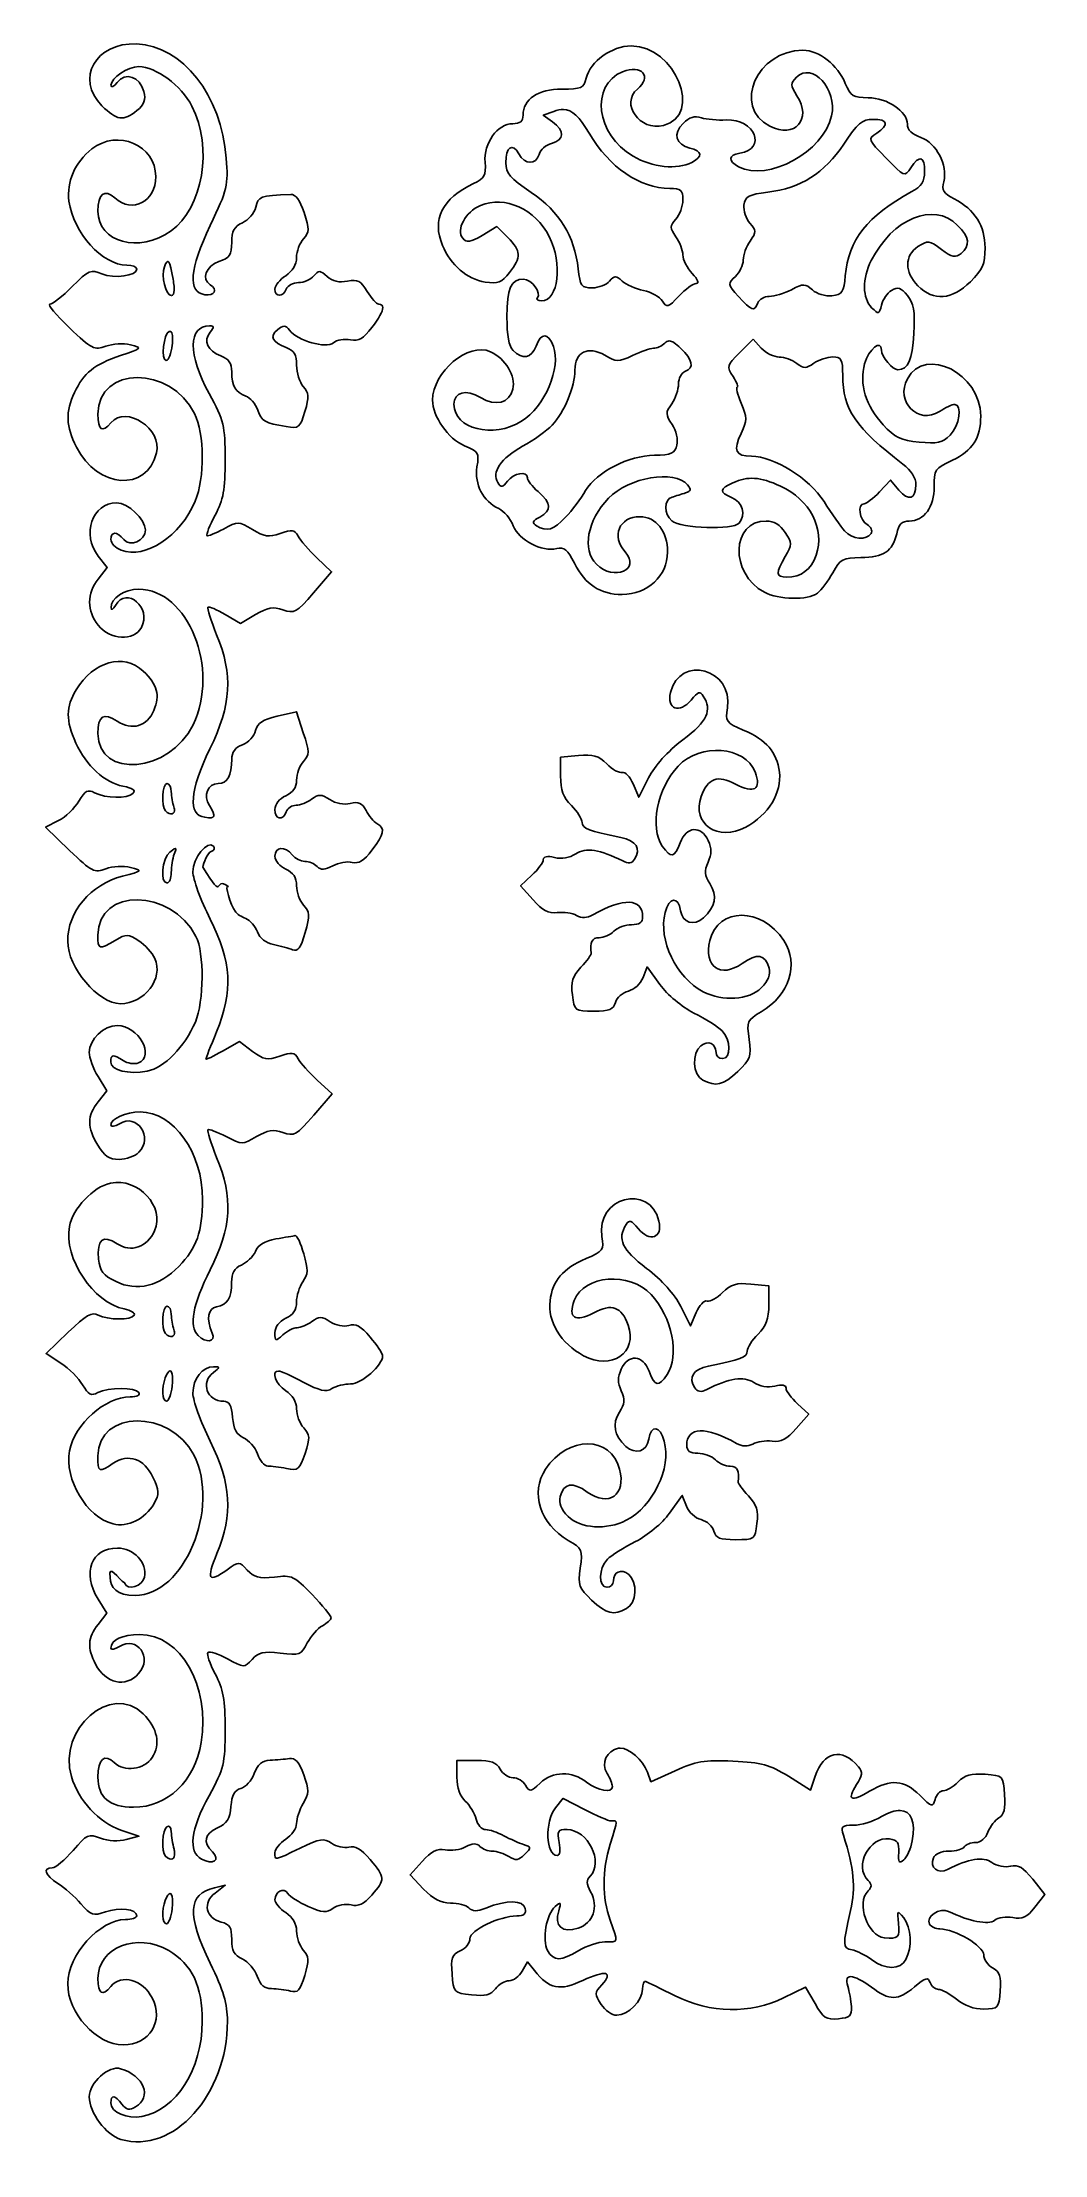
# Model space of a CAD drawing. Header units: centimetres. Extents: x -2.9 to 2.9, y -6.1 to 6.
import ezdxf

# ---------------------------------------------------------------- set-up
doc = ezdxf.new("R2010")
doc.units = ezdxf.units.CM
doc.header["$MEASUREMENT"] = 0
doc.layers.add('Layer 1', color=7, linetype='Continuous')

msp = doc.modelspace()

# ---------------------------------------------------------------- linework, layer by layer
at = {"layer": 'Layer 1', "color": 56, "lineweight": 25}
for points, knots in [([(-0.93294, 4.50928), (-0.93294, 4.5225), (-0.94019, 4.52912), (-0.95526, 4.52912), (-0.95526, 4.52912), (-0.96813, 4.52912), (-0.99855, 4.56261), (-1.02223, 4.60271), (-1.02223, 4.60271), (-1.05832, 4.66379), (-1.07632, 4.67325), (-1.1355, 4.66142), (-1.1355, 4.66142), (-1.18253, 4.65201), (-1.22187, 4.66052), (-1.25208, 4.68788), (-1.25208, 4.68788), (-1.29261, 4.72456), (-1.30092, 4.72498), (-1.32897, 4.69119), (-1.32897, 4.69119), (-1.34624, 4.67038), (-1.38564, 4.65316), (-1.41661, 4.65316), (-1.41661, 4.65316), (-1.44758, 4.65316), (-1.47904, 4.63641), (-1.48689, 4.61595), (-1.48689, 4.61595), (-1.50528, 4.56801), (-1.55221, 4.56818), (-1.55221, 4.61595), (-1.55221, 4.61595), (-1.55221, 4.6361), (-1.52431, 4.6705), (-1.4902, 4.69285), (-1.4902, 4.69285), (-1.45082, 4.71865), (-1.42819, 4.75677), (-1.42819, 4.79703), (-1.42819, 4.79703), (-1.42819, 4.8319), (-1.41037, 4.88036), (-1.3885, 4.90452), (-1.3885, 4.90452), (-1.35302, 4.94373), (-1.35257, 4.95962), (-1.38437, 5.055), (-1.38437, 5.055), (-1.40803, 5.12597), (-1.43381, 5.16138), (-1.46126, 5.16001), (-1.46126, 5.16001), (-1.6414, 5.151), (-1.64651, 5.14887), (-1.66218, 5.08642), (-1.66218, 5.08642), (-1.67086, 5.05185), (-1.70534, 5.01166), (-1.73907, 4.99629), (-1.73907, 4.99629), (-1.78676, 4.97457), (-1.80025, 4.94926), (-1.80025, 4.88384), (-1.80025, 4.88384), (-1.80025, 4.81267), (-1.81171, 4.79582), (-1.87466, 4.77387), (-1.87466, 4.77387), (-1.94854, 4.74812), (-1.97646, 4.67301), (-1.92427, 4.64075), (-1.92427, 4.64075), (-1.87866, 4.61256), (-1.89921, 4.57568), (-1.95569, 4.5837), (-1.95569, 4.5837), (-2.05383, 4.59764), (-2.04319, 4.72942), (-1.92345, 4.9814), (-1.92345, 4.9814), (-1.82511, 5.18833), (-1.8196, 5.21079), (-1.83167, 5.36753), (-1.83167, 5.36753), (-1.85953, 5.72923), (-2.08237, 6.01352), (-2.34595, 6.02403), (-2.34595, 6.02403), (-2.58269, 6.03347), (-2.70077, 5.82322), (-2.54604, 5.6685), (-2.54604, 5.6685), (-2.46174, 5.5842), (-2.42239, 5.57865), (-2.34512, 5.64121), (-2.34512, 5.64121), (-2.30223, 5.67594), (-2.29305, 5.70184), (-2.30543, 5.75118), (-2.30543, 5.75118), (-2.32655, 5.83535), (-2.41182, 5.86473), (-2.45839, 5.80327), (-2.45839, 5.80327), (-2.47742, 5.77816), (-2.49352, 5.77045), (-2.49394, 5.78673), (-2.49394, 5.78673), (-2.49502, 5.82735), (-2.39569, 5.89389), (-2.33436, 5.89339), (-2.33436, 5.89339), (-2.23436, 5.89257), (-2.09046, 5.78577), (-2.02926, 5.66684), (-2.02926, 5.66684), (-1.90737, 5.42992), (-1.96556, 5.08071), (-2.14915, 4.94998), (-2.14915, 4.94998), (-2.33199, 4.81979), (-2.56918, 4.88379), (-2.56918, 5.06326), (-2.56918, 5.06326), (-2.56918, 5.16401), (-2.53179, 5.19304), (-2.47244, 5.13933), (-2.47244, 5.13933), (-2.37148, 5.04796), (-2.23679, 5.11815), (-2.23679, 5.2617), (-2.23679, 5.2617), (-2.23679, 5.44228), (-2.45581, 5.53694), (-2.6039, 5.42045), (-2.6039, 5.42045), (-2.70156, 5.34363), (-2.7502, 5.23174), (-2.73537, 5.12114), (-2.73537, 5.12114), (-2.71084, 4.93823), (-2.54348, 4.75347), (-2.40216, 4.7532), (-2.40216, 4.7532), (-2.37146, 4.7532), (-2.34594, 4.74304), (-2.34594, 4.73088), (-2.34594, 4.73088), (-2.34594, 4.69203), (-2.47515, 4.67423), (-2.54603, 4.70359), (-2.54603, 4.70359), (-2.60931, 4.7298), (-2.62269, 4.72449), (-2.71636, 4.63083), (-2.71636, 4.63083), (-2.7721, 4.57509), (-2.82987, 4.52913), (-2.84534, 4.52913), (-2.84534, 4.52913), (-2.86082, 4.52913), (-2.81058, 4.46904), (-2.73372, 4.39518), (-2.73372, 4.39518), (-2.60342, 4.26998), (-2.58902, 4.26304), (-2.52371, 4.28769), (-2.52371, 4.28769), (-2.48518, 4.30223), (-2.42195, 4.3059), (-2.38232, 4.29596), (-2.38232, 4.29596), (-2.31213, 4.27834), (-2.31298, 4.27673), (-2.43937, 4.23395), (-2.43937, 4.23395), (-2.59028, 4.18286), (-2.65003, 4.13508), (-2.70395, 4.02146), (-2.70395, 4.02146), (-2.75613, 3.91149), (-2.7531, 3.82795), (-2.69237, 3.70892), (-2.69237, 3.70892), (-2.57028, 3.46959), (-2.28861, 3.44879), (-2.23183, 3.67502), (-2.23183, 3.67502), (-2.19738, 3.81229), (-2.40819, 3.95198), (-2.49393, 3.84865), (-2.49393, 3.84865), (-2.54481, 3.78735), (-2.56917, 3.80356), (-2.56917, 3.89826), (-2.56917, 3.89826), (-2.56917, 4.17568), (-2.14997, 4.17821), (-2.01437, 3.90157), (-2.01437, 3.90157), (-1.95631, 3.78312), (-1.95421, 3.53237), (-2.01023, 3.39804), (-2.01023, 3.39804), (-2.09385, 3.19758), (-2.29648, 3.06334), (-2.43522, 3.11609), (-2.43522, 3.11609), (-2.46817, 3.12862), (-2.49475, 3.15647), (-2.49475, 3.17727), (-2.49475, 3.17727), (-2.49475, 3.2253), (-2.46052, 3.22552), (-2.42116, 3.17809), (-2.42116, 3.17809), (-2.38341, 3.1326), (-2.29631, 3.17062), (-2.29631, 3.23266), (-2.29631, 3.23266), (-2.29631, 3.29423), (-2.39623, 3.3881), (-2.46167, 3.3881), (-2.46167, 3.3881), (-2.6018, 3.3881), (-2.665, 3.20612), (-2.5675, 3.08218), (-2.5675, 3.08218), (-2.5675, 3.08218), (-2.51624, 3.01603), (-2.51624, 3.01603), (-2.51624, 3.01603), (-2.51624, 3.01603), (-2.5675, 2.95071), (-2.5675, 2.95071), (-2.5675, 2.95071), (-2.633, 2.86745), (-2.633, 2.76857), (-2.5675, 2.6853), (-2.5675, 2.6853), (-2.50075, 2.60044), (-2.36189, 2.59277), (-2.31945, 2.67207), (-2.31945, 2.67207), (-2.25837, 2.78621), (-2.40359, 2.91046), (-2.46828, 2.7994), (-2.46828, 2.7994), (-2.48218, 2.77553), (-2.49349, 2.76927), (-2.49391, 2.78535), (-2.49391, 2.78535), (-2.49531, 2.83971), (-2.41699, 2.89201), (-2.33516, 2.89201), (-2.33516, 2.89201), (-2.05084, 2.89201), (-1.86723, 2.43415), (-2.02262, 2.11314), (-2.02262, 2.11314), (-2.15594, 1.83774), (-2.56915, 1.80016), (-2.56915, 2.06353), (-2.56915, 2.06353), (-2.56915, 2.16619), (-2.53791, 2.18594), (-2.45836, 2.13381), (-2.45836, 2.13381), (-2.37375, 2.07837), (-2.28529, 2.10464), (-2.24752, 2.19582), (-2.24752, 2.19582), (-2.21095, 2.2841), (-2.22735, 2.34511), (-2.3087, 2.42154), (-2.3087, 2.42154), (-2.42113, 2.52716), (-2.59356, 2.47877), (-2.694, 2.31405), (-2.694, 2.31405), (-2.75416, 2.21541), (-2.75489, 2.13939), (-2.69564, 2.00895), (-2.69564, 2.00895), (-2.63609, 1.87782), (-2.52976, 1.78051), (-2.42527, 1.7609), (-2.42527, 1.7609), (-2.3686, 1.75027), (-2.35075, 1.73703), (-2.36822, 1.71956), (-2.36822, 1.71956), (-2.39998, 1.6878), (-2.52585, 1.69035), (-2.58815, 1.7237), (-2.58815, 1.7237), (-2.62671, 1.74433), (-2.64266, 1.7352), (-2.67827, 1.67492), (-2.67827, 1.67492), (-2.702, 1.63475), (-2.75461, 1.58454), (-2.79568, 1.5633), (-2.79568, 1.5633), (-2.79568, 1.5633), (-2.87009, 1.52527), (-2.87009, 1.52527), (-2.87009, 1.52527), (-2.87009, 1.52527), (-2.73201, 1.39215), (-2.73201, 1.39215), (-2.73201, 1.39215), (-2.60328, 1.26847), (-2.58892, 1.26168), (-2.52365, 1.28632), (-2.52365, 1.28632), (-2.48384, 1.30135), (-2.42269, 1.30452), (-2.38144, 1.29376), (-2.38144, 1.29376), (-2.31029, 1.2752), (-2.31156, 1.27435), (-2.42774, 1.24415), (-2.42774, 1.24415), (-2.61258, 1.19611), (-2.74276, 1.04097), (-2.74276, 0.87043), (-2.74276, 0.87043), (-2.74276, 0.71998), (-2.5671, 0.51185), (-2.44014, 0.51159), (-2.44014, 0.51159), (-2.30122, 0.51127), (-2.19042, 0.65684), (-2.24253, 0.77121), (-2.24253, 0.77121), (-2.25746, 0.80398), (-2.29848, 0.85026), (-2.33431, 0.87374), (-2.33431, 0.87374), (-2.3953, 0.91372), (-2.40433, 0.91413), (-2.46991, 0.87538), (-2.46991, 0.87538), (-2.56319, 0.82028), (-2.56913, 0.82166), (-2.56913, 0.90515), (-2.56913, 0.90515), (-2.56913, 1.18028), (-2.14918, 1.17529), (-2.00606, 0.89854), (-2.00606, 0.89854), (-1.9572, 0.80406), (-1.95926, 0.52506), (-2.00937, 0.40658), (-2.00937, 0.40658), (-2.06935, 0.26476), (-2.18863, 0.14281), (-2.28553, 0.12463), (-2.28553, 0.12463), (-2.39382, 0.10432), (-2.49471, 0.12945), (-2.49471, 0.17672), (-2.49471, 0.17672), (-2.49471, 0.22098), (-2.48368, 0.22251), (-2.4236, 0.18499), (-2.4236, 0.18499), (-2.39831, 0.16919), (-2.35905, 0.16321), (-2.33678, 0.17176), (-2.33678, 0.17176), (-2.23783, 0.20973), (-2.33728, 0.38673), (-2.4575, 0.38673), (-2.4575, 0.38673), (-2.53468, 0.38673), (-2.61873, 0.30624), (-2.61873, 0.23212), (-2.61873, 0.23212), (-2.61873, 0.20142), (-2.59585, 0.13923), (-2.5683, 0.09404), (-2.5683, 0.09404), (-2.5683, 0.09404), (-2.51869, 0.01219), (-2.51869, 0.01219), (-2.51869, 0.01219), (-2.51869, 0.01219), (-2.5683, -0.05148), (-2.5683, -0.05148), (-2.5683, -0.05148), (-2.63141, -0.13172), (-2.63245, -0.19869), (-2.56994, -0.30118), (-2.56994, -0.30118), (-2.53241, -0.36274), (-2.50332, -0.38221), (-2.44757, -0.38221), (-2.44757, -0.38221), (-2.40742, -0.38221), (-2.35646, -0.36386), (-2.33429, -0.34169), (-2.33429, -0.34169), (-2.24892, -0.25631), (-2.34445, -0.1143), (-2.44508, -0.17715), (-2.44508, -0.17715), (-2.47258, -0.19432), (-2.49469, -0.19795), (-2.49469, -0.18459), (-2.49469, -0.18459), (-2.49469, -0.14809), (-2.40822, -0.10935), (-2.32685, -0.10935), (-2.32685, -0.10935), (-2.13496, -0.10935), (-1.9669, -0.34395), (-1.96801, -0.61206), (-1.96801, -0.61206), (-1.96878, -0.79808), (-2.00099, -0.88929), (-2.10443, -0.99653), (-2.10443, -0.99653), (-2.21419, -1.11032), (-2.34596, -1.14233), (-2.46492, -1.08417), (-2.46492, -1.08417), (-2.53977, -1.04758), (-2.55842, -1.02367), (-2.56497, -0.95519), (-2.56497, -0.95519), (-2.5758, -0.84189), (-2.54101, -0.81307), (-2.45914, -0.86672), (-2.45914, -0.86672), (-2.37879, -0.91937), (-2.28664, -0.88734), (-2.24334, -0.79231), (-2.24334, -0.79231), (-2.18108, -0.65566), (-2.33942, -0.48416), (-2.49635, -0.51863), (-2.49635, -0.51863), (-2.59629, -0.54058), (-2.71319, -0.66366), (-2.73282, -0.76833), (-2.73282, -0.76833), (-2.76656, -0.94819), (-2.59496, -1.20601), (-2.41863, -1.24127), (-2.41863, -1.24127), (-2.37904, -1.24919), (-2.35252, -1.26567), (-2.35993, -1.27765), (-2.35993, -1.27765), (-2.37789, -1.3067), (-2.51188, -1.30574), (-2.56746, -1.27601), (-2.56746, -1.27601), (-2.60315, -1.25691), (-2.63688, -1.27638), (-2.73944, -1.37523), (-2.73944, -1.37523), (-2.73944, -1.37523), (-2.86677, -1.4976), (-2.86677, -1.4976), (-2.86677, -1.4976), (-2.86677, -1.4976), (-2.78161, -1.553), (-2.78161, -1.553), (-2.78161, -1.553), (-2.73502, -1.58354), (-2.67907, -1.64007), (-2.65676, -1.67785), (-2.65676, -1.67785), (-2.62354, -1.73408), (-2.6072, -1.74206), (-2.56912, -1.72167), (-2.56912, -1.72167), (-2.50905, -1.68962), (-2.35332, -1.68956), (-2.33348, -1.72167), (-2.33348, -1.72167), (-2.32475, -1.73579), (-2.34627, -1.74647), (-2.38309, -1.74647), (-2.38309, -1.74647), (-2.52798, -1.74647), (-2.70312, -1.90175), (-2.73201, -2.0557), (-2.73201, -2.0557), (-2.76285, -2.22011), (-2.63331, -2.43783), (-2.48231, -2.47573), (-2.48231, -2.47573), (-2.39921, -2.49659), (-2.29566, -2.44608), (-2.24832, -2.36163), (-2.24832, -2.36163), (-2.21476, -2.30175), (-2.21559, -2.28605), (-2.25328, -2.20701), (-2.25328, -2.20701), (-2.30404, -2.10057), (-2.39293, -2.06961), (-2.48148, -2.12763), (-2.48148, -2.12763), (-2.56431, -2.1819), (-2.56912, -2.18001), (-2.56912, -2.08546), (-2.56912, -2.08546), (-2.56912, -1.82042), (-2.15379, -1.81597), (-2.01846, -2.07967), (-2.01846, -2.07967), (-1.86308, -2.38244), (-2.07426, -2.88805), (-2.3558, -2.88665), (-2.3558, -2.88665), (-2.46148, -2.88612), (-2.49714, -2.84035), (-2.49901, -2.78316), (-2.49901, -2.78316), (-2.51354, -2.69508), (-2.44776, -2.79493), (-2.41593, -2.81409), (-2.41593, -2.81409), (-2.3996, -2.86307), (-2.31117, -2.83239), (-2.30124, -2.78082), (-2.30124, -2.78082), (-2.28537, -2.69841), (-2.36351, -2.61463), (-2.45668, -2.61463), (-2.45668, -2.61463), (-2.60767, -2.61463), (-2.66118, -2.75499), (-2.5683, -2.90733), (-2.5683, -2.90733), (-2.5683, -2.90733), (-2.51869, -2.98918), (-2.51869, -2.98918), (-2.51869, -2.98918), (-2.51869, -2.98918), (-2.5683, -3.05367), (-2.5683, -3.05367), (-2.5683, -3.05367), (-2.62785, -3.12937), (-2.63153, -3.18677), (-2.58235, -3.28187), (-2.58235, -3.28187), (-2.52512, -3.39255), (-2.40963, -3.41794), (-2.33513, -3.33561), (-2.33513, -3.33561), (-2.25287, -3.24472), (-2.34354, -3.11592), (-2.4451, -3.17934), (-2.4451, -3.17934), (-2.47243, -3.19641), (-2.49471, -3.20112), (-2.49471, -3.19009), (-2.49471, -3.19009), (-2.49471, -3.14285), (-2.42768, -3.11071), (-2.33017, -3.11071), (-2.33017, -3.11071), (-2.09121, -3.11071), (-1.92443, -3.40362), (-1.97629, -3.73165), (-1.97629, -3.73165), (-2.01114, -3.95214), (-2.16855, -4.10289), (-2.36407, -4.10289), (-2.36407, -4.10289), (-2.50287, -4.10289), (-2.56912, -4.04627), (-2.56912, -3.92926), (-2.56912, -3.92926), (-2.56912, -3.82682), (-2.52934, -3.79211), (-2.47486, -3.84658), (-2.47486, -3.84658), (-2.41898, -3.90246), (-2.30281, -3.88693), (-2.25741, -3.81764), (-2.25741, -3.81764), (-2.20748, -3.74144), (-2.22596, -3.64983), (-2.30867, -3.56711), (-2.30867, -3.56711), (-2.49247, -3.38331), (-2.80298, -3.65401), (-2.72125, -3.92678), (-2.72125, -3.92678), (-2.67986, -4.06493), (-2.56383, -4.191), (-2.43765, -4.23436), (-2.43765, -4.23436), (-2.43765, -4.23436), (-2.33347, -4.26991), (-2.33347, -4.26991), (-2.33347, -4.26991), (-2.33347, -4.26991), (-2.40623, -4.28893), (-2.40623, -4.28893), (-2.40623, -4.28893), (-2.4491, -4.3003), (-2.50951, -4.29723), (-2.5534, -4.28066), (-2.5534, -4.28066), (-2.62344, -4.25422), (-2.63255, -4.25795), (-2.71215, -4.35094), (-2.71215, -4.35094), (-2.75861, -4.40521), (-2.81264, -4.45016), (-2.83204, -4.45016), (-2.83204, -4.45016), (-2.88894, -4.45016), (-2.87256, -4.49479), (-2.79897, -4.54111), (-2.79897, -4.54111), (-2.76145, -4.56473), (-2.7017, -4.61739), (-2.66668, -4.65769), (-2.66668, -4.65769), (-2.60852, -4.72462), (-2.59671, -4.7286), (-2.52612, -4.70399), (-2.52612, -4.70399), (-2.44559, -4.67592), (-2.34587, -4.68765), (-2.34587, -4.72549), (-2.34587, -4.72549), (-2.34587, -4.73754), (-2.37528, -4.74782), (-2.41119, -4.74782), (-2.41119, -4.74782), (-2.55816, -4.74782), (-2.74274, -4.95252), (-2.74274, -5.11575), (-2.74274, -5.11575), (-2.74274, -5.28586), (-2.57808, -5.46715), (-2.42276, -5.46715), (-2.42276, -5.46715), (-2.27252, -5.46715), (-2.18881, -5.33106), (-2.2574, -5.19843), (-2.2574, -5.19843), (-2.31231, -5.09224), (-2.43343, -5.05846), (-2.4947, -5.13228), (-2.4947, -5.13228), (-2.54377, -5.1914), (-2.56911, -5.17579), (-2.56911, -5.08681), (-2.56911, -5.08681), (-2.56911, -4.90836), (-2.3446, -4.81975), (-2.16231, -4.92641), (-2.16231, -4.92641), (-2.02738, -5.00536), (-1.9685, -5.12994), (-1.96966, -5.33321), (-1.96966, -5.33321), (-1.97125, -5.6084), (-2.11752, -5.8392), (-2.3161, -5.87891), (-2.3161, -5.87891), (-2.40025, -5.89574), (-2.49469, -5.85473), (-2.49469, -5.80119), (-2.49469, -5.80119), (-2.49469, -5.7526), (-2.4704, -5.75487), (-2.43103, -5.8078), (-2.43103, -5.8078), (-2.40556, -5.84203), (-2.38869, -5.8459), (-2.35331, -5.82434), (-2.35331, -5.82434), (-2.25663, -5.76543), (-2.30299, -5.64568), (-2.43847, -5.60441), (-2.43847, -5.60441), (-2.50653, -5.58368), (-2.61872, -5.68457), (-2.61872, -5.76647), (-2.61872, -5.76647), (-2.61872, -5.85643), (-2.52263, -5.98527), (-2.43682, -6.01038), (-2.43682, -6.01038), (-2.13516, -6.09867), (-1.82497, -5.75396), (-1.82497, -5.33073), (-1.82497, -5.33073), (-1.82497, -5.23325), (-1.84805, -5.15578), (-1.92419, -4.99835), (-1.92419, -4.99835), (-2.05907, -4.71943), (-2.05231, -4.60187), (-1.89939, -4.56592), (-1.89939, -4.56592), (-1.89939, -4.56592), (-1.83738, -4.55104), (-1.83738, -4.55104), (-1.83738, -4.55104), (-1.83738, -4.55104), (-1.89608, -4.59569), (-1.89608, -4.59569), (-1.89608, -4.59569), (-1.96892, -4.65116), (-1.94999, -4.74026), (-1.86053, -4.76271), (-1.86053, -4.76271), (-1.81134, -4.77506), (-1.80017, -4.79293), (-1.80017, -4.86193), (-1.80017, -4.86193), (-1.80017, -4.9277), (-1.78703, -4.95286), (-1.73981, -4.97438), (-1.73981, -4.97438), (-1.70638, -4.98961), (-1.66743, -5.03455), (-1.65382, -5.0736), (-1.65382, -5.0736), (-1.63632, -5.1238), (-1.61234, -5.14444), (-1.57196, -5.14471), (-1.57196, -5.14471), (-1.54055, -5.14497), (-1.4919, -5.15117), (-1.46365, -5.15876), (-1.46365, -5.15876), (-1.42062, -5.17031), (-1.4069, -5.15601), (-1.38097, -5.06946), (-1.38097, -5.06946), (-1.35445, -4.98096), (-1.35591, -4.95994), (-1.38924, -4.92311), (-1.38924, -4.92311), (-1.41064, -4.89946), (-1.4281, -4.8501), (-1.4281, -4.81397), (-1.4281, -4.81397), (-1.4281, -4.77128), (-1.44981, -4.73455), (-1.49011, -4.70814), (-1.49011, -4.70814), (-1.52422, -4.68579), (-1.55212, -4.65264), (-1.55212, -4.63455), (-1.55212, -4.63455), (-1.55212, -4.58742), (-1.50087, -4.56203), (-1.47853, -4.59817), (-1.47853, -4.59817), (-1.46815, -4.61497), (-1.41495, -4.64849), (-1.36112, -4.67258), (-1.36112, -4.67258), (-1.27787, -4.70985), (-1.25699, -4.71095), (-1.21808, -4.6825), (-1.21808, -4.6825), (-1.19293, -4.6641), (-1.14612, -4.65561), (-1.11473, -4.66348), (-1.11473, -4.66348), (-1.07228, -4.67413), (-1.04189, -4.65981), (-0.99567, -4.60726), (-0.99567, -4.60726), (-0.91746, -4.51833), (-0.91793, -4.50553), (-1.00559, -4.40303), (-1.00559, -4.40303), (-1.0565, -4.3435), (-1.09193, -4.32272), (-1.12713, -4.33192), (-1.12713, -4.33192), (-1.15443, -4.33906), (-1.19963, -4.32889), (-1.22718, -4.3096), (-1.22718, -4.3096), (-1.27161, -4.27848), (-1.29144, -4.28215), (-1.4066, -4.33771), (-1.4066, -4.33771), (-1.55942, -4.41143), (-1.55212, -4.40974), (-1.55212, -4.36334), (-1.55212, -4.36334), (-1.55212, -4.34319), (-1.52422, -4.30879), (-1.49011, -4.28645), (-1.49011, -4.28645), (-1.45601, -4.2641), (-1.4281, -4.22335), (-1.4281, -4.19632), (-1.4281, -4.19632), (-1.4281, -4.1693), (-1.4112, -4.1176), (-1.39007, -4.08139), (-1.39007, -4.08139), (-1.35623, -4.02343), (-1.35566, -4.0042), (-1.38676, -3.91685), (-1.38676, -3.91685), (-1.41275, -3.84384), (-1.43439, -3.8188), (-1.46862, -3.82342), (-1.46862, -3.82342), (-1.49421, -3.82688), (-1.54413, -3.83138), (-1.57941, -3.83334), (-1.57941, -3.83334), (-1.62594, -3.83593), (-1.65128, -3.85667), (-1.67119, -3.90941), (-1.67119, -3.90941), (-1.68628, -3.9494), (-1.72076, -3.98826), (-1.74809, -3.9954), (-1.74809, -3.9954), (-1.78428, -4.00486), (-1.79964, -4.03297), (-1.80514, -4.09875), (-1.80514, -4.09875), (-1.81101, -4.16901), (-1.82813, -4.19581), (-1.88121, -4.22112), (-1.88121, -4.22112), (-1.95753, -4.25753), (-1.96756, -4.30344), (-1.9118, -4.3592), (-1.9118, -4.3592), (-1.86357, -4.40743), (-1.90685, -4.43638), (-1.97381, -4.40054), (-1.97381, -4.40054), (-2.05249, -4.35843), (-2.03705, -4.23141), (-1.93082, -4.03674), (-1.93082, -4.03674), (-1.84468, -3.87888), (-1.83848, -3.85277), (-1.83822, -3.6564), (-1.83822, -3.6564), (-1.83796, -3.48358), (-1.84835, -3.42563), (-1.89527, -3.33725), (-1.89527, -3.33725), (-1.92675, -3.27795), (-1.94533, -3.22277), (-1.93661, -3.21405), (-1.93661, -3.21405), (-1.92789, -3.20533), (-1.87788, -3.22146), (-1.82499, -3.25043), (-1.82499, -3.25043), (-1.72895, -3.30304), (-1.72827, -3.30318), (-1.6836, -3.25374), (-1.6836, -3.25374), (-1.64666, -3.21286), (-1.61881, -3.2067), (-1.52154, -3.21819), (-1.52154, -3.21819), (-1.41045, -3.23131), (-1.40146, -3.22786), (-1.3661, -3.15948), (-1.3661, -3.15948), (-1.34548, -3.1196), (-1.30643, -3.07479), (-1.27928, -3.06026), (-1.27928, -3.06026), (-1.25214, -3.04573), (-1.22967, -3.02551), (-1.22967, -3.01479), (-1.22967, -3.01479), (-1.22967, -3.00407), (-1.27908, -2.94401), (-1.33881, -2.88167), (-1.33881, -2.88167), (-1.44168, -2.77431), (-1.45268, -2.76921), (-1.55544, -2.7808), (-1.55544, -2.7808), (-1.64347, -2.79072), (-1.67306, -2.78292), (-1.71088, -2.74111), (-1.71088, -2.74111), (-1.75742, -2.68967), (-1.75713, -2.68973), (-1.82581, -2.73862), (-1.82581, -2.73862), (-1.93526, -2.81655), (-1.94798, -2.79751), (-1.88534, -2.64519), (-1.88534, -2.64519), (-1.7921, -2.41847), (-1.80206, -2.24685), (-1.9242, -2.00027), (-1.9242, -2.00027), (-1.97877, -1.89009), (-2.02342, -1.76602), (-2.02342, -1.72494), (-2.02342, -1.72494), (-2.02342, -1.64226), (-1.96851, -1.57159), (-1.90436, -1.5728), (-1.90436, -1.5728), (-1.86623, -1.57351), (-1.86627, -1.57653), (-1.906, -1.6067), (-1.906, -1.6067), (-1.9816, -1.66409), (-1.94282, -1.77124), (-1.84647, -1.77124), (-1.84647, -1.77124), (-1.81451, -1.77124), (-1.80091, -1.79495), (-1.79521, -1.86384), (-1.79521, -1.86384), (-1.78957, -1.93196), (-1.77292, -1.96346), (-1.73237, -1.98125), (-1.73237, -1.98125), (-1.70192, -1.99461), (-1.66617, -2.03606), (-1.65299, -2.07385), (-1.65299, -2.07385), (-1.63981, -2.11165), (-1.61293, -2.1433), (-1.59346, -2.1433), (-1.59346, -2.1433), (-1.57399, -2.1433), (-1.52603, -2.14935), (-1.48597, -2.15736), (-1.48597, -2.15736), (-1.41842, -2.17087), (-1.41031, -2.16448), (-1.37931, -2.07054), (-1.37931, -2.07054), (-1.34976, -1.98099), (-1.35037, -1.96439), (-1.38675, -1.92419), (-1.38675, -1.92419), (-1.40938, -1.89919), (-1.42809, -1.84993), (-1.42809, -1.81505), (-1.42809, -1.81505), (-1.42809, -1.77479), (-1.45073, -1.73667), (-1.4901, -1.71087), (-1.4901, -1.71087), (-1.54902, -1.67227), (-1.5765, -1.59759), (-1.53144, -1.59759), (-1.53144, -1.59759), (-1.51983, -1.59759), (-1.45582, -1.62585), (-1.38923, -1.66126), (-1.38923, -1.66126), (-1.29412, -1.71183), (-1.25886, -1.71981), (-1.22469, -1.69847), (-1.22469, -1.69847), (-1.20076, -1.68353), (-1.15215, -1.67201), (-1.1172, -1.67201), (-1.1172, -1.67201), (-1.05557, -1.67201), (-0.93317, -1.56453), (-0.93365, -1.51078), (-0.93365, -1.51078), (-0.93365, -1.49714), (-0.96652, -1.44814), (-1.00558, -1.40246), (-1.00558, -1.40246), (-1.05899, -1.34002), (-1.08889, -1.32335), (-1.12712, -1.33549), (-1.12712, -1.33549), (-1.15626, -1.34474), (-1.20198, -1.33599), (-1.23461, -1.31482), (-1.23461, -1.31482), (-1.28421, -1.28264), (-1.29768, -1.28214), (-1.33962, -1.31318), (-1.33962, -1.31318), (-1.3661, -1.33277), (-1.40459, -1.34873), (-1.42478, -1.34873), (-1.42478, -1.34873), (-1.44497, -1.34873), (-1.48169, -1.36749), (-1.50664, -1.39007), (-1.50664, -1.39007), (-1.54926, -1.42865), (-1.55211, -1.42839), (-1.55211, -1.37767), (-1.55211, -1.37767), (-1.55211, -1.34416), (-1.5286, -1.31253), (-1.4901, -1.29499), (-1.4901, -1.29499), (-1.44695, -1.27533), (-1.42809, -1.24673), (-1.42809, -1.20156), (-1.42809, -1.20156), (-1.42809, -1.16586), (-1.41178, -1.11364), (-1.39171, -1.08498), (-1.39171, -1.08498), (-1.36091, -1.04101), (-1.36026, -1.01606), (-1.38675, -0.92458), (-1.38675, -0.92458), (-1.40402, -0.86494), (-1.42571, -0.81733), (-1.43553, -0.81957), (-1.43553, -0.81957), (-1.44536, -0.82182), (-1.49571, -0.83072), (-1.54715, -0.83941), (-1.54715, -0.83941), (-1.61035, -0.85009), (-1.64839, -0.87367), (-1.66456, -0.91052), (-1.66456, -0.91052), (-1.67773, -0.94051), (-1.71407, -0.9756), (-1.74476, -0.98907), (-1.74476, -0.98907), (-1.78471, -1.0066), (-1.80072, -1.0348), (-1.80098, -1.08829), (-1.80098, -1.08829), (-1.80146, -1.18071), (-1.82292, -1.21614), (-1.88697, -1.22885), (-1.88697, -1.22885), (-1.93796, -1.23897), (-1.94784, -1.29707), (-1.9126, -1.38016), (-1.9126, -1.38016), (-1.89094, -1.43123), (-1.94679, -1.44022), (-1.99363, -1.39339), (-1.99363, -1.39339), (-2.04756, -1.33946), (-2.02472, -1.21585), (-1.92418, -1.01718), (-1.92418, -1.01718), (-1.80115, -0.77408), (-1.79139, -0.60313), (-1.88697, -0.3706), (-1.88697, -0.3706), (-1.92033, -0.28946), (-1.94318, -0.21846), (-1.9374, -0.21268), (-1.9374, -0.21268), (-1.93162, -0.2069), (-1.88463, -0.22403), (-1.83322, -0.25071), (-1.83322, -0.25071), (-1.74075, -0.2987), (-1.7383, -0.29895), (-1.65793, -0.25153), (-1.65793, -0.25153), (-1.59336, -0.21344), (-1.56265, -0.20802), (-1.50662, -0.22755), (-1.50662, -0.22755), (-1.44104, -0.25041), (-1.42835, -0.24371), (-1.32968, -0.12916), (-1.32968, -0.12916), (-1.32968, -0.12916), (-1.22385, -0.00596), (-1.22385, -0.00596), (-1.22385, -0.00596), (-1.22385, -0.00596), (-1.30901, 0.07259), (-1.30901, 0.07259), (-1.30901, 0.07259), (-1.35599, 0.11595), (-1.4057, 0.17167), (-1.41898, 0.19579), (-1.41898, 0.19579), (-1.43982, 0.23364), (-1.45453, 0.23518), (-1.52481, 0.21067), (-1.52481, 0.21067), (-1.59625, 0.18577), (-1.61503, 0.18912), (-1.68108, 0.23795), (-1.68108, 0.23795), (-1.68108, 0.23795), (-1.75632, 0.29417), (-1.75632, 0.29417), (-1.75632, 0.29417), (-1.75632, 0.29417), (-1.85306, 0.2396), (-1.85306, 0.2396), (-1.85306, 0.2396), (-1.90601, 0.20984), (-1.94897, 0.18901), (-1.94897, 0.1933), (-1.94897, 0.1933), (-1.94897, 0.19758), (-1.9215, 0.26771), (-1.88779, 0.34957), (-1.88779, 0.34957), (-1.79147, 0.58338), (-1.80084, 0.75412), (-1.92417, 0.9978), (-1.92417, 0.9978), (-1.97868, 1.10551), (-2.02339, 1.2276), (-2.02339, 1.26982), (-2.02339, 1.26982), (-2.02339, 1.34896), (-1.93933, 1.45364), (-1.90516, 1.41699), (-1.90516, 1.41699), (-1.89501, 1.40611), (-1.90134, 1.39249), (-1.91839, 1.3864), (-1.91839, 1.3864), (-1.93545, 1.38031), (-1.96568, 1.31933), (-1.96568, 1.2959), (-1.96568, 1.2959), (-1.83625, 1.08222), (-1.90897, 1.25142), (-1.82039, 1.18428), (-1.82039, 1.18428), (-1.8451, 1.19956), (-1.80577, 1.07843), (-1.78112, 1.04244), (-1.78112, 1.04244), (-1.7711, 1.0278), (-1.74319, 1.00916), (-1.71911, 1.00027), (-1.71911, 1.00027), (-1.69503, 0.99138), (-1.66533, 0.95674), (-1.65296, 0.9242), (-1.65296, 0.9242), (-1.63908, 0.88769), (-1.60365, 0.86017), (-1.56036, 0.85144), (-1.56036, 0.85144), (-1.52178, 0.84366), (-1.47229, 0.83015), (-1.45039, 0.82167), (-1.45039, 0.82167), (-1.41959, 0.80975), (-1.40301, 0.83236), (-1.37846, 0.92006), (-1.37846, 0.92006), (-1.35068, 1.01929), (-1.35205, 1.03875), (-1.38755, 1.07798), (-1.38755, 1.07798), (-1.40987, 1.10264), (-1.42807, 1.15287), (-1.42807, 1.1896), (-1.42807, 1.1896), (-1.42807, 1.23677), (-1.44628, 1.26473), (-1.49008, 1.28468), (-1.49008, 1.28468), (-1.52419, 1.30022), (-1.55209, 1.33318), (-1.55209, 1.35827), (-1.55209, 1.35827), (-1.55209, 1.41333), (-1.49556, 1.41798), (-1.45287, 1.36654), (-1.45287, 1.36654), (-1.43589, 1.34608), (-1.403, 1.32933), (-1.38011, 1.32933), (-1.38011, 1.32933), (-1.35722, 1.32933), (-1.32593, 1.31649), (-1.30983, 1.30039), (-1.30983, 1.30039), (-1.28735, 1.27791), (-1.26648, 1.27867), (-1.21971, 1.3037), (-1.21971, 1.3037), (-1.18622, 1.32163), (-1.13573, 1.33077), (-1.10809, 1.32354), (-1.10809, 1.32354), (-1.07157, 1.31399), (-1.04058, 1.33299), (-0.99482, 1.39299), (-0.99482, 1.39299), (-0.92337, 1.48667), (-0.9179, 1.51761), (-0.96588, 1.54595), (-0.96588, 1.54595), (-0.98435, 1.55686), (-1.01254, 1.59037), (-1.02872, 1.62119), (-1.02872, 1.62119), (-1.05149, 1.66456), (-1.07231, 1.67359), (-1.11967, 1.6617), (-1.11967, 1.6617), (-1.15631, 1.6525), (-1.20312, 1.6617), (-1.23708, 1.68403), (-1.23708, 1.68403), (-1.2857, 1.71589), (-1.3009, 1.71602), (-1.34126, 1.68652), (-1.34126, 1.68652), (-1.36715, 1.66759), (-1.40734, 1.65179), (-1.43056, 1.65179), (-1.43056, 1.65179), (-1.45378, 1.65179), (-1.47893, 1.63504), (-1.48678, 1.61458), (-1.48678, 1.61458), (-1.50762, 1.56028), (-1.5521, 1.56939), (-1.5521, 1.62781), (-1.5521, 1.62781), (-1.5521, 1.65722), (-1.52646, 1.68979), (-1.49009, 1.70636), (-1.49009, 1.70636), (-1.44791, 1.72558), (-1.42808, 1.75412), (-1.42808, 1.79648), (-1.42808, 1.79648), (-1.42808, 1.83073), (-1.41023, 1.87902), (-1.38839, 1.90314), (-1.38839, 1.90314), (-1.352, 1.94336), (-1.35241, 1.95685), (-1.38921, 2.06768), (-1.38921, 2.06768), (-1.38921, 2.06768), (-1.4289, 2.1884), (-1.4289, 2.1884), (-1.4289, 2.1884), (-1.4289, 2.1884), (-1.53887, 2.16277), (-1.53887, 2.16277), (-1.53887, 2.16277), (-1.62206, 2.14347), (-1.65195, 2.12369), (-1.66289, 2.08009), (-1.66289, 2.08009), (-1.67084, 2.04843), (-1.70523, 2.01188), (-1.73896, 1.99906), (-1.73896, 1.99906), (-1.78109, 1.98304), (-1.80014, 1.95718), (-1.80014, 1.91555), (-1.80014, 1.91555), (-1.80014, 1.8221), (-1.82555, 1.77582), (-1.87786, 1.77582), (-1.87786, 1.77582), (-1.93865, 1.77582), (-1.96555, 1.70897), (-1.9283, 1.64931), (-1.9283, 1.64931), (-1.88764, 1.5842), (-1.89223, 1.57334), (-1.95558, 1.58234), (-1.95558, 1.58234), (-2.05283, 1.59615), (-2.04237, 1.73405), (-1.92581, 1.97508), (-1.92581, 1.97508), (-1.80166, 2.23179), (-1.7916, 2.3988), (-1.88695, 2.63075), (-1.88695, 2.63075), (-1.92031, 2.7119), (-1.9432, 2.78286), (-1.93738, 2.78867), (-1.93738, 2.78867), (-1.93156, 2.79448), (-1.8865, 2.77585), (-1.83816, 2.74733), (-1.83816, 2.74733), (-1.83816, 2.74733), (-1.75052, 2.69607), (-1.75052, 2.69607), (-1.75052, 2.69607), (-1.75052, 2.69607), (-1.6637, 2.74651), (-1.6637, 2.74651), (-1.6637, 2.74651), (-1.59394, 2.78767), (-1.56327, 2.79354), (-1.5066, 2.77379), (-1.5066, 2.77379), (-1.44108, 2.75095), (-1.42863, 2.75755), (-1.33131, 2.87053), (-1.33131, 2.87053), (-1.33131, 2.87053), (-1.2263, 2.99207), (-1.2263, 2.99207), (-1.2263, 2.99207), (-1.2263, 2.99207), (-1.31064, 3.07227), (-1.31064, 3.07227), (-1.31064, 3.07227), (-1.35699, 3.1165), (-1.40579, 3.173), (-1.41896, 3.19712), (-1.41896, 3.19712), (-1.43942, 3.23461), (-1.4548, 3.23637), (-1.52231, 3.21283), (-1.52231, 3.21283), (-1.58884, 3.18964), (-1.61361, 3.19359), (-1.68189, 3.23515), (-1.68189, 3.23515), (-1.7615, 3.28361), (-1.76424, 3.28328), (-1.84808, 3.23764), (-1.84808, 3.23764), (-1.89501, 3.21208), (-1.93799, 3.19526), (-1.94317, 3.20043), (-1.94317, 3.20043), (-1.94835, 3.20561), (-1.9267, 3.25854), (-1.89521, 3.31784), (-1.89521, 3.31784), (-1.84829, 3.40622), (-1.83789, 3.46335), (-1.83816, 3.63617), (-1.83816, 3.63617), (-1.83842, 3.83254), (-1.84462, 3.85865), (-1.93076, 4.01651), (-1.93076, 4.01651), (-2.05211, 4.23889), (-2.05096, 4.40512), (-1.92827, 4.40512), (-1.92827, 4.40512), (-1.89986, 4.40512), (-1.89948, 4.39845), (-1.92414, 4.36874), (-1.92414, 4.36874), (-1.9653, 4.31914), (-1.93932, 4.26135), (-1.86296, 4.23232), (-1.86296, 4.23232), (-1.81691, 4.21481), (-1.80039, 4.19031), (-1.80012, 4.13972), (-1.80012, 4.13972), (-1.79967, 4.05854), (-1.77885, 4.0237), (-1.71909, 4.00164), (-1.71909, 4.00164), (-1.69501, 3.99275), (-1.66452, 3.95625), (-1.65129, 3.92144), (-1.65129, 3.92144), (-1.62605, 3.85507), (-1.6127, 3.84782), (-1.48758, 3.82635), (-1.48758, 3.82635), (-1.41526, 3.81394), (-1.40827, 3.81911), (-1.38009, 3.91317), (-1.38009, 3.91317), (-1.35459, 3.99828), (-1.35615, 4.01971), (-1.38918, 4.05621), (-1.38918, 4.05621), (-1.41058, 4.07986), (-1.42804, 4.13498), (-1.42804, 4.17858), (-1.42804, 4.17858), (-1.42804, 4.23946), (-1.4418, 4.26288), (-1.48757, 4.28028), (-1.48757, 4.28028), (-1.56842, 4.31102), (-1.58453, 4.3435), (-1.53718, 4.38281), (-1.53718, 4.38281), (-1.50409, 4.41027), (-1.49221, 4.4098), (-1.46855, 4.3795), (-1.46855, 4.3795), (-1.42104, 4.31866), (-1.2586, 4.27252), (-1.21637, 4.30757), (-1.21637, 4.30757), (-1.19665, 4.32395), (-1.15284, 4.33144), (-1.1188, 4.32493), (-1.1188, 4.32493), (-1.07059, 4.31571), (-1.04331, 4.33157), (-0.99478, 4.39521), (-0.99478, 4.39521), (-0.95433, 4.44824), (-0.93285, 4.48728), (-0.93277, 4.50931), (-0.93277, 4.50931), (-0.93277, 4.50931), (-0.93277, 4.50933), (-0.93277, 4.50933), (-0.93277, 4.50933), (-0.93277, 4.50933), (-0.93277, 4.50933), (-0.93277, 4.50933), (-0.93277, 4.50933), (-0.93277, 4.50933), (-0.93294, 4.50928), (-0.93294, 4.50928)], [0, 0, 0, 0, 0.00276243, 0.00276243, 0.00276243, 0.00276243, 0.00552486, 0.00552486, 0.00552486, 0.00552486, 0.00828729, 0.00828729, 0.00828729, 0.00828729, 0.01104972, 0.01104972, 0.01104972, 0.01104972, 0.01381215, 0.01381215, 0.01381215, 0.01381215, 0.01657459, 0.01657459, 0.01657459, 0.01657459, 0.01933702, 0.01933702, 0.01933702, 0.01933702, 0.02209945, 0.02209945, 0.02209945, 0.02209945, 0.02486188, 0.02486188, 0.02486188, 0.02486188, 0.02762431, 0.02762431, 0.02762431, 0.02762431, 0.03038674, 0.03038674, 0.03038674, 0.03038674, 0.03314917, 0.03314917, 0.03314917, 0.03314917, 0.0359116, 0.0359116, 0.0359116, 0.0359116, 0.03867403, 0.03867403, 0.03867403, 0.03867403, 0.04143646, 0.04143646, 0.04143646, 0.04143646, 0.0441989, 0.0441989, 0.0441989, 0.0441989, 0.04696133, 0.04696133, 0.04696133, 0.04696133, 0.04972376, 0.04972376, 0.04972376, 0.04972376, 0.05248619, 0.05248619, 0.05248619, 0.05248619, 0.05524862, 0.05524862, 0.05524862, 0.05524862, 0.05801105, 0.05801105, 0.05801105, 0.05801105, 0.06077348, 0.06077348, 0.06077348, 0.06077348, 0.06353591, 0.06353591, 0.06353591, 0.06353591, 0.06629834, 0.06629834, 0.06629834, 0.06629834, 0.06906077, 0.06906077, 0.06906077, 0.06906077, 0.0718232, 0.0718232, 0.0718232, 0.0718232, 0.07458564, 0.07458564, 0.07458564, 0.07458564, 0.07734807, 0.07734807, 0.07734807, 0.07734807, 0.0801105, 0.0801105, 0.0801105, 0.0801105, 0.08287293, 0.08287293, 0.08287293, 0.08287293, 0.08563536, 0.08563536, 0.08563536, 0.08563536, 0.08839779, 0.08839779, 0.08839779, 0.08839779, 0.09116022, 0.09116022, 0.09116022, 0.09116022, 0.09392265, 0.09392265, 0.09392265, 0.09392265, 0.09668508, 0.09668508, 0.09668508, 0.09668508, 0.09944751, 0.09944751, 0.09944751, 0.09944751, 0.10220994, 0.10220994, 0.10220994, 0.10220994, 0.10497238, 0.10497238, 0.10497238, 0.10497238, 0.10773481, 0.10773481, 0.10773481, 0.10773481, 0.11049724, 0.11049724, 0.11049724, 0.11049724, 0.11325967, 0.11325967, 0.11325967, 0.11325967, 0.1160221, 0.1160221, 0.1160221, 0.1160221, 0.11878453, 0.11878453, 0.11878453, 0.11878453, 0.12154696, 0.12154696, 0.12154696, 0.12154696, 0.12430939, 0.12430939, 0.12430939, 0.12430939, 0.12707182, 0.12707182, 0.12707182, 0.12707182, 0.12983425, 0.12983425, 0.12983425, 0.12983425, 0.13259669, 0.13259669, 0.13259669, 0.13259669, 0.13535912, 0.13535912, 0.13535912, 0.13535912, 0.13812155, 0.13812155, 0.13812155, 0.13812155, 0.14088398, 0.14088398, 0.14088398, 0.14088398, 0.14364641, 0.14364641, 0.14364641, 0.14364641, 0.14640884, 0.14640884, 0.14640884, 0.14640884, 0.14917127, 0.14917127, 0.14917127, 0.14917127, 0.1519337, 0.1519337, 0.1519337, 0.1519337, 0.15469613, 0.15469613, 0.15469613, 0.15469613, 0.15745856, 0.15745856, 0.15745856, 0.15745856, 0.16022099, 0.16022099, 0.16022099, 0.16022099, 0.16298343, 0.16298343, 0.16298343, 0.16298343, 0.16574586, 0.16574586, 0.16574586, 0.16574586, 0.16850829, 0.16850829, 0.16850829, 0.16850829, 0.17127072, 0.17127072, 0.17127072, 0.17127072, 0.17403315, 0.17403315, 0.17403315, 0.17403315, 0.17679558, 0.17679558, 0.17679558, 0.17679558, 0.17955801, 0.17955801, 0.17955801, 0.17955801, 0.18232044, 0.18232044, 0.18232044, 0.18232044, 0.18508287, 0.18508287, 0.18508287, 0.18508287, 0.1878453, 0.1878453, 0.1878453, 0.1878453, 0.19060773, 0.19060773, 0.19060773, 0.19060773, 0.19337017, 0.19337017, 0.19337017, 0.19337017, 0.1961326, 0.1961326, 0.1961326, 0.1961326, 0.19889503, 0.19889503, 0.19889503, 0.19889503, 0.20165746, 0.20165746, 0.20165746, 0.20165746, 0.20441989, 0.20441989, 0.20441989, 0.20441989, 0.20718232, 0.20718232, 0.20718232, 0.20718232, 0.20994475, 0.20994475, 0.20994475, 0.20994475, 0.21270718, 0.21270718, 0.21270718, 0.21270718, 0.21546961, 0.21546961, 0.21546961, 0.21546961, 0.21823204, 0.21823204, 0.21823204, 0.21823204, 0.22099448, 0.22099448, 0.22099448, 0.22099448, 0.22375691, 0.22375691, 0.22375691, 0.22375691, 0.22651934, 0.22651934, 0.22651934, 0.22651934, 0.22928177, 0.22928177, 0.22928177, 0.22928177, 0.2320442, 0.2320442, 0.2320442, 0.2320442, 0.23480663, 0.23480663, 0.23480663, 0.23480663, 0.23756906, 0.23756906, 0.23756906, 0.23756906, 0.24033149, 0.24033149, 0.24033149, 0.24033149, 0.24309392, 0.24309392, 0.24309392, 0.24309392, 0.24585635, 0.24585635, 0.24585635, 0.24585635, 0.24861878, 0.24861878, 0.24861878, 0.24861878, 0.25138122, 0.25138122, 0.25138122, 0.25138122, 0.25414365, 0.25414365, 0.25414365, 0.25414365, 0.25690608, 0.25690608, 0.25690608, 0.25690608, 0.25966851, 0.25966851, 0.25966851, 0.25966851, 0.26243094, 0.26243094, 0.26243094, 0.26243094, 0.26519337, 0.26519337, 0.26519337, 0.26519337, 0.2679558, 0.2679558, 0.2679558, 0.2679558, 0.27071823, 0.27071823, 0.27071823, 0.27071823, 0.27348066, 0.27348066, 0.27348066, 0.27348066, 0.27624309, 0.27624309, 0.27624309, 0.27624309, 0.27900552, 0.27900552, 0.27900552, 0.27900552, 0.28176796, 0.28176796, 0.28176796, 0.28176796, 0.28453039, 0.28453039, 0.28453039, 0.28453039, 0.28729282, 0.28729282, 0.28729282, 0.28729282, 0.29005525, 0.29005525, 0.29005525, 0.29005525, 0.29281768, 0.29281768, 0.29281768, 0.29281768, 0.29558011, 0.29558011, 0.29558011, 0.29558011, 0.29834254, 0.29834254, 0.29834254, 0.29834254, 0.30110497, 0.30110497, 0.30110497, 0.30110497, 0.3038674, 0.3038674, 0.3038674, 0.3038674, 0.30662983, 0.30662983, 0.30662983, 0.30662983, 0.30939227, 0.30939227, 0.30939227, 0.30939227, 0.3121547, 0.3121547, 0.3121547, 0.3121547, 0.31491713, 0.31491713, 0.31491713, 0.31491713, 0.31767956, 0.31767956, 0.31767956, 0.31767956, 0.32044199, 0.32044199, 0.32044199, 0.32044199, 0.32320442, 0.32320442, 0.32320442, 0.32320442, 0.32596685, 0.32596685, 0.32596685, 0.32596685, 0.32872928, 0.32872928, 0.32872928, 0.32872928, 0.33149171, 0.33149171, 0.33149171, 0.33149171, 0.33425414, 0.33425414, 0.33425414, 0.33425414, 0.33701657, 0.33701657, 0.33701657, 0.33701657, 0.33977901, 0.33977901, 0.33977901, 0.33977901, 0.34254144, 0.34254144, 0.34254144, 0.34254144, 0.34530387, 0.34530387, 0.34530387, 0.34530387, 0.3480663, 0.3480663, 0.3480663, 0.3480663, 0.35082873, 0.35082873, 0.35082873, 0.35082873, 0.35359116, 0.35359116, 0.35359116, 0.35359116, 0.35635359, 0.35635359, 0.35635359, 0.35635359, 0.35911602, 0.35911602, 0.35911602, 0.35911602, 0.36187845, 0.36187845, 0.36187845, 0.36187845, 0.36464088, 0.36464088, 0.36464088, 0.36464088, 0.36740331, 0.36740331, 0.36740331, 0.36740331, 0.37016575, 0.37016575, 0.37016575, 0.37016575, 0.37292818, 0.37292818, 0.37292818, 0.37292818, 0.37569061, 0.37569061, 0.37569061, 0.37569061, 0.37845304, 0.37845304, 0.37845304, 0.37845304, 0.38121547, 0.38121547, 0.38121547, 0.38121547, 0.3839779, 0.3839779, 0.3839779, 0.3839779, 0.38674033, 0.38674033, 0.38674033, 0.38674033, 0.38950276, 0.38950276, 0.38950276, 0.38950276, 0.39226519, 0.39226519, 0.39226519, 0.39226519, 0.39502762, 0.39502762, 0.39502762, 0.39502762, 0.39779006, 0.39779006, 0.39779006, 0.39779006, 0.40055249, 0.40055249, 0.40055249, 0.40055249, 0.40331492, 0.40331492, 0.40331492, 0.40331492, 0.40607735, 0.40607735, 0.40607735, 0.40607735, 0.40883978, 0.40883978, 0.40883978, 0.40883978, 0.41160221, 0.41160221, 0.41160221, 0.41160221, 0.41436464, 0.41436464, 0.41436464, 0.41436464, 0.41712707, 0.41712707, 0.41712707, 0.41712707, 0.4198895, 0.4198895, 0.4198895, 0.4198895, 0.42265193, 0.42265193, 0.42265193, 0.42265193, 0.42541436, 0.42541436, 0.42541436, 0.42541436, 0.4281768, 0.4281768, 0.4281768, 0.4281768, 0.43093923, 0.43093923, 0.43093923, 0.43093923, 0.43370166, 0.43370166, 0.43370166, 0.43370166, 0.43646409, 0.43646409, 0.43646409, 0.43646409, 0.43922652, 0.43922652, 0.43922652, 0.43922652, 0.44198895, 0.44198895, 0.44198895, 0.44198895, 0.44475138, 0.44475138, 0.44475138, 0.44475138, 0.44751381, 0.44751381, 0.44751381, 0.44751381, 0.45027624, 0.45027624, 0.45027624, 0.45027624, 0.45303867, 0.45303867, 0.45303867, 0.45303867, 0.4558011, 0.4558011, 0.4558011, 0.4558011, 0.45856354, 0.45856354, 0.45856354, 0.45856354, 0.46132597, 0.46132597, 0.46132597, 0.46132597, 0.4640884, 0.4640884, 0.4640884, 0.4640884, 0.46685083, 0.46685083, 0.46685083, 0.46685083, 0.46961326, 0.46961326, 0.46961326, 0.46961326, 0.47237569, 0.47237569, 0.47237569, 0.47237569, 0.47513812, 0.47513812, 0.47513812, 0.47513812, 0.47790055, 0.47790055, 0.47790055, 0.47790055, 0.48066298, 0.48066298, 0.48066298, 0.48066298, 0.48342541, 0.48342541, 0.48342541, 0.48342541, 0.48618785, 0.48618785, 0.48618785, 0.48618785, 0.48895028, 0.48895028, 0.48895028, 0.48895028, 0.49171271, 0.49171271, 0.49171271, 0.49171271, 0.49447514, 0.49447514, 0.49447514, 0.49447514, 0.49723757, 0.49723757, 0.49723757, 0.49723757, 0.5, 0.5, 0.5, 0.5, 0.50276243, 0.50276243, 0.50276243, 0.50276243, 0.50552486, 0.50552486, 0.50552486, 0.50552486, 0.50828729, 0.50828729, 0.50828729, 0.50828729, 0.51104972, 0.51104972, 0.51104972, 0.51104972, 0.51381215, 0.51381215, 0.51381215, 0.51381215, 0.51657459, 0.51657459, 0.51657459, 0.51657459, 0.51933702, 0.51933702, 0.51933702, 0.51933702, 0.52209945, 0.52209945, 0.52209945, 0.52209945, 0.52486188, 0.52486188, 0.52486188, 0.52486188, 0.52762431, 0.52762431, 0.52762431, 0.52762431, 0.53038674, 0.53038674, 0.53038674, 0.53038674, 0.53314917, 0.53314917, 0.53314917, 0.53314917, 0.5359116, 0.5359116, 0.5359116, 0.5359116, 0.53867403, 0.53867403, 0.53867403, 0.53867403, 0.54143646, 0.54143646, 0.54143646, 0.54143646, 0.5441989, 0.5441989, 0.5441989, 0.5441989, 0.54696133, 0.54696133, 0.54696133, 0.54696133, 0.54972376, 0.54972376, 0.54972376, 0.54972376, 0.55248619, 0.55248619, 0.55248619, 0.55248619, 0.55524862, 0.55524862, 0.55524862, 0.55524862, 0.55801105, 0.55801105, 0.55801105, 0.55801105, 0.56077348, 0.56077348, 0.56077348, 0.56077348, 0.56353591, 0.56353591, 0.56353591, 0.56353591, 0.56629834, 0.56629834, 0.56629834, 0.56629834, 0.56906077, 0.56906077, 0.56906077, 0.56906077, 0.5718232, 0.5718232, 0.5718232, 0.5718232, 0.57458564, 0.57458564, 0.57458564, 0.57458564, 0.57734807, 0.57734807, 0.57734807, 0.57734807, 0.5801105, 0.5801105, 0.5801105, 0.5801105, 0.58287293, 0.58287293, 0.58287293, 0.58287293, 0.58563536, 0.58563536, 0.58563536, 0.58563536, 0.58839779, 0.58839779, 0.58839779, 0.58839779, 0.59116022, 0.59116022, 0.59116022, 0.59116022, 0.59392265, 0.59392265, 0.59392265, 0.59392265, 0.59668508, 0.59668508, 0.59668508, 0.59668508, 0.59944751, 0.59944751, 0.59944751, 0.59944751, 0.60220994, 0.60220994, 0.60220994, 0.60220994, 0.60497238, 0.60497238, 0.60497238, 0.60497238, 0.60773481, 0.60773481, 0.60773481, 0.60773481, 0.61049724, 0.61049724, 0.61049724, 0.61049724, 0.61325967, 0.61325967, 0.61325967, 0.61325967, 0.6160221, 0.6160221, 0.6160221, 0.6160221, 0.61878453, 0.61878453, 0.61878453, 0.61878453, 0.62154696, 0.62154696, 0.62154696, 0.62154696, 0.62430939, 0.62430939, 0.62430939, 0.62430939, 0.62707182, 0.62707182, 0.62707182, 0.62707182, 0.62983425, 0.62983425, 0.62983425, 0.62983425, 0.63259669, 0.63259669, 0.63259669, 0.63259669, 0.63535912, 0.63535912, 0.63535912, 0.63535912, 0.63812155, 0.63812155, 0.63812155, 0.63812155, 0.64088398, 0.64088398, 0.64088398, 0.64088398, 0.64364641, 0.64364641, 0.64364641, 0.64364641, 0.64640884, 0.64640884, 0.64640884, 0.64640884, 0.64917127, 0.64917127, 0.64917127, 0.64917127, 0.6519337, 0.6519337, 0.6519337, 0.6519337, 0.65469613, 0.65469613, 0.65469613, 0.65469613, 0.65745856, 0.65745856, 0.65745856, 0.65745856, 0.66022099, 0.66022099, 0.66022099, 0.66022099, 0.66298343, 0.66298343, 0.66298343, 0.66298343, 0.66574586, 0.66574586, 0.66574586, 0.66574586, 0.66850829, 0.66850829, 0.66850829, 0.66850829, 0.67127072, 0.67127072, 0.67127072, 0.67127072, 0.67403315, 0.67403315, 0.67403315, 0.67403315, 0.67679558, 0.67679558, 0.67679558, 0.67679558, 0.67955801, 0.67955801, 0.67955801, 0.67955801, 0.68232044, 0.68232044, 0.68232044, 0.68232044, 0.68508287, 0.68508287, 0.68508287, 0.68508287, 0.6878453, 0.6878453, 0.6878453, 0.6878453, 0.69060773, 0.69060773, 0.69060773, 0.69060773, 0.69337017, 0.69337017, 0.69337017, 0.69337017, 0.6961326, 0.6961326, 0.6961326, 0.6961326, 0.69889503, 0.69889503, 0.69889503, 0.69889503, 0.70165746, 0.70165746, 0.70165746, 0.70165746, 0.70441989, 0.70441989, 0.70441989, 0.70441989, 0.70718232, 0.70718232, 0.70718232, 0.70718232, 0.70994475, 0.70994475, 0.70994475, 0.70994475, 0.71270718, 0.71270718, 0.71270718, 0.71270718, 0.71546961, 0.71546961, 0.71546961, 0.71546961, 0.71823204, 0.71823204, 0.71823204, 0.71823204, 0.72099448, 0.72099448, 0.72099448, 0.72099448, 0.72375691, 0.72375691, 0.72375691, 0.72375691, 0.72651934, 0.72651934, 0.72651934, 0.72651934, 0.72928177, 0.72928177, 0.72928177, 0.72928177, 0.7320442, 0.7320442, 0.7320442, 0.7320442, 0.73480663, 0.73480663, 0.73480663, 0.73480663, 0.73756906, 0.73756906, 0.73756906, 0.73756906, 0.74033149, 0.74033149, 0.74033149, 0.74033149, 0.74309392, 0.74309392, 0.74309392, 0.74309392, 0.74585635, 0.74585635, 0.74585635, 0.74585635, 0.74861878, 0.74861878, 0.74861878, 0.74861878, 0.75138122, 0.75138122, 0.75138122, 0.75138122, 0.75414365, 0.75414365, 0.75414365, 0.75414365, 0.75690608, 0.75690608, 0.75690608, 0.75690608, 0.75966851, 0.75966851, 0.75966851, 0.75966851, 0.76243094, 0.76243094, 0.76243094, 0.76243094, 0.76519337, 0.76519337, 0.76519337, 0.76519337, 0.7679558, 0.7679558, 0.7679558, 0.7679558, 0.77071823, 0.77071823, 0.77071823, 0.77071823, 0.77348066, 0.77348066, 0.77348066, 0.77348066, 0.77624309, 0.77624309, 0.77624309, 0.77624309, 0.77900552, 0.77900552, 0.77900552, 0.77900552, 0.78176796, 0.78176796, 0.78176796, 0.78176796, 0.78453039, 0.78453039, 0.78453039, 0.78453039, 0.78729282, 0.78729282, 0.78729282, 0.78729282, 0.79005525, 0.79005525, 0.79005525, 0.79005525, 0.79281768, 0.79281768, 0.79281768, 0.79281768, 0.79558011, 0.79558011, 0.79558011, 0.79558011, 0.79834254, 0.79834254, 0.79834254, 0.79834254, 0.80110497, 0.80110497, 0.80110497, 0.80110497, 0.8038674, 0.8038674, 0.8038674, 0.8038674, 0.80662983, 0.80662983, 0.80662983, 0.80662983, 0.80939227, 0.80939227, 0.80939227, 0.80939227, 0.8121547, 0.8121547, 0.8121547, 0.8121547, 0.81491713, 0.81491713, 0.81491713, 0.81491713, 0.81767956, 0.81767956, 0.81767956, 0.81767956, 0.82044199, 0.82044199, 0.82044199, 0.82044199, 0.82320442, 0.82320442, 0.82320442, 0.82320442, 0.82596685, 0.82596685, 0.82596685, 0.82596685, 0.82872928, 0.82872928, 0.82872928, 0.82872928, 0.83149171, 0.83149171, 0.83149171, 0.83149171, 0.83425414, 0.83425414, 0.83425414, 0.83425414, 0.83701657, 0.83701657, 0.83701657, 0.83701657, 0.83977901, 0.83977901, 0.83977901, 0.83977901, 0.84254144, 0.84254144, 0.84254144, 0.84254144, 0.84530387, 0.84530387, 0.84530387, 0.84530387, 0.8480663, 0.8480663, 0.8480663, 0.8480663, 0.85082873, 0.85082873, 0.85082873, 0.85082873, 0.85359116, 0.85359116, 0.85359116, 0.85359116, 0.85635359, 0.85635359, 0.85635359, 0.85635359, 0.85911602, 0.85911602, 0.85911602, 0.85911602, 0.86187845, 0.86187845, 0.86187845, 0.86187845, 0.86464088, 0.86464088, 0.86464088, 0.86464088, 0.86740331, 0.86740331, 0.86740331, 0.86740331, 0.87016575, 0.87016575, 0.87016575, 0.87016575, 0.87292818, 0.87292818, 0.87292818, 0.87292818, 0.87569061, 0.87569061, 0.87569061, 0.87569061, 0.87845304, 0.87845304, 0.87845304, 0.87845304, 0.88121547, 0.88121547, 0.88121547, 0.88121547, 0.8839779, 0.8839779, 0.8839779, 0.8839779, 0.88674033, 0.88674033, 0.88674033, 0.88674033, 0.88950276, 0.88950276, 0.88950276, 0.88950276, 0.89226519, 0.89226519, 0.89226519, 0.89226519, 0.89502762, 0.89502762, 0.89502762, 0.89502762, 0.89779006, 0.89779006, 0.89779006, 0.89779006, 0.90055249, 0.90055249, 0.90055249, 0.90055249, 0.90331492, 0.90331492, 0.90331492, 0.90331492, 0.90607735, 0.90607735, 0.90607735, 0.90607735, 0.90883978, 0.90883978, 0.90883978, 0.90883978, 0.91160221, 0.91160221, 0.91160221, 0.91160221, 0.91436464, 0.91436464, 0.91436464, 0.91436464, 0.91712707, 0.91712707, 0.91712707, 0.91712707, 0.9198895, 0.9198895, 0.9198895, 0.9198895, 0.92265193, 0.92265193, 0.92265193, 0.92265193, 0.92541436, 0.92541436, 0.92541436, 0.92541436, 0.9281768, 0.9281768, 0.9281768, 0.9281768, 0.93093923, 0.93093923, 0.93093923, 0.93093923, 0.93370166, 0.93370166, 0.93370166, 0.93370166, 0.93646409, 0.93646409, 0.93646409, 0.93646409, 0.93922652, 0.93922652, 0.93922652, 0.93922652, 0.94198895, 0.94198895, 0.94198895, 0.94198895, 0.94475138, 0.94475138, 0.94475138, 0.94475138, 0.94751381, 0.94751381, 0.94751381, 0.94751381, 0.95027624, 0.95027624, 0.95027624, 0.95027624, 0.95303867, 0.95303867, 0.95303867, 0.95303867, 0.9558011, 0.9558011, 0.9558011, 0.9558011, 0.95856354, 0.95856354, 0.95856354, 0.95856354, 0.96132597, 0.96132597, 0.96132597, 0.96132597, 0.9640884, 0.9640884, 0.9640884, 0.9640884, 0.96685083, 0.96685083, 0.96685083, 0.96685083, 0.96961326, 0.96961326, 0.96961326, 0.96961326, 0.97237569, 0.97237569, 0.97237569, 0.97237569, 0.97513812, 0.97513812, 0.97513812, 0.97513812, 0.97790055, 0.97790055, 0.97790055, 0.97790055, 0.98066298, 0.98066298, 0.98066298, 0.98066298, 0.98342541, 0.98342541, 0.98342541, 0.98342541, 0.98618785, 0.98618785, 0.98618785, 0.98618785, 0.98895028, 0.98895028, 0.98895028, 0.98895028, 0.99171271, 0.99171271, 0.99171271, 0.99171271, 0.99447514, 0.99447514, 0.99447514, 0.99447514, 1, 1, 1, 1]), ([(0.49496, 6.0123), (0.38286, 6.0123), (0.25995, 5.92433), (0.23534, 5.82626), (0.23534, 5.82626), (0.22133, 5.77041), (0.20757, 5.76425), (0.09643, 5.76425), (0.09643, 5.76425), (-0.03908, 5.76425), (-0.12681, 5.70595), (-0.12681, 5.61542), (-0.12681, 5.61542), (-0.12681, 5.57944), (-0.14267, 5.56581), (-0.18634, 5.56581), (-0.18634, 5.56581), (-0.27372, 5.56581), (-0.35454, 5.45331), (-0.34509, 5.34422), (-0.34509, 5.34422), (-0.33851, 5.26821), (-0.34726, 5.25223), (-0.41206, 5.22185), (-0.41206, 5.22185), (-0.59003, 5.13839), (-0.65224, 5.01372), (-0.58983, 4.86714), (-0.58983, 4.86714), (-0.54138, 4.75335), (-0.44854, 4.67309), (-0.34509, 4.6563), (-0.34509, 4.6563), (-0.27157, 4.64437), (-0.24997, 4.65311), (-0.20453, 4.71087), (-0.20453, 4.71087), (-0.13546, 4.79868), (-0.1377, 4.83503), (-0.21445, 4.91179), (-0.21445, 4.91179), (-0.21445, 4.91179), (-0.27729, 4.97463), (-0.27729, 4.97463), (-0.27729, 4.97463), (-0.27729, 4.97463), (-0.36163, 4.9242), (-0.36163, 4.9242), (-0.36163, 4.9242), (-0.43046, 4.88359), (-0.45115, 4.88103), (-0.47325, 4.90766), (-0.47325, 4.90766), (-0.51368, 4.95638), (-0.45751, 5.06057), (-0.37155, 5.09618), (-0.37155, 5.09618), (-0.23122, 5.15431), (-0.05668, 5.07508), (0.02367, 4.91759), (0.02367, 4.91759), (0.10254, 4.763), (0.07699, 4.54883), (-0.02015, 4.54883), (-0.02015, 4.54883), (-0.04241, 4.54883), (-0.05357, 4.55592), (-0.04495, 4.56454), (-0.04495, 4.56454), (-0.01756, 4.59193), (-0.07681, 4.67286), (-0.12433, 4.67286), (-0.12433, 4.67286), (-0.19675, 4.67286), (-0.21862, 4.62169), (-0.21941, 4.45458), (-0.21941, 4.45458), (-0.21991, 4.34985), (-0.20831, 4.28721), (-0.18386, 4.26276), (-0.18386, 4.26276), (-0.12971, 4.20861), (-0.07893, 4.21859), (-0.05239, 4.28839), (-0.05239, 4.28839), (-0.02211, 4.36804), (0.01697, 4.36744), (0.04765, 4.28675), (0.04765, 4.28675), (0.09367, 4.16571), (-0.00293, 3.93848), (-0.13508, 3.8568), (-0.13508, 3.8568), (-0.29868, 3.75569), (-0.52369, 3.8122), (-0.52369, 3.95437), (-0.52369, 3.95437), (-0.52369, 4.02562), (-0.45591, 4.04224), (-0.37155, 3.9924), (-0.37155, 3.9924), (-0.28296, 3.94007), (-0.20592, 3.96073), (-0.18552, 4.04201), (-0.18552, 4.04201), (-0.16703, 4.1157), (-0.22819, 4.21683), (-0.3145, 4.25616), (-0.3145, 4.25616), (-0.43947, 4.3131), (-0.64688, 4.1398), (-0.64688, 3.97835), (-0.64688, 3.97835), (-0.64688, 3.88393), (-0.55717, 3.7558), (-0.4625, 3.71625), (-0.4625, 3.71625), (-0.38394, 3.68343), (-0.37837, 3.67501), (-0.39139, 3.59471), (-0.39139, 3.59471), (-0.40749, 3.4955), (-0.35586, 3.39563), (-0.26654, 3.35493), (-0.26654, 3.35493), (-0.23577, 3.34091), (-0.19819, 3.29671), (-0.18303, 3.25654), (-0.18303, 3.25654), (-0.15208, 3.17455), (-0.01713, 3.10399), (0.06667, 3.1259), (0.06667, 3.1259), (0.10796, 3.1367), (0.12854, 3.11963), (0.16837, 3.04156), (0.16837, 3.04156), (0.23174, 2.91735), (0.31649, 2.86214), (0.44288, 2.86214), (0.44288, 2.86214), (0.58862, 2.86214), (0.70333, 2.96903), (0.70333, 3.10523), (0.70333, 3.10523), (0.70333, 3.22504), (0.63843, 3.30863), (0.54458, 3.30863), (0.54458, 3.30863), (0.425, 3.30863), (0.3778, 3.19707), (0.45942, 3.10689), (0.45942, 3.10689), (0.55239, 3.00416), (0.39467, 2.936), (0.29488, 3.03578), (0.29488, 3.03578), (0.21067, 3.11999), (0.24145, 3.28566), (0.36433, 3.41446), (0.36433, 3.41446), (0.47993, 3.53563), (0.74453, 3.58101), (0.81825, 3.49218), (0.81825, 3.49218), (0.84017, 3.46577), (0.8376, 3.45486), (0.80667, 3.44505), (0.80667, 3.44505), (0.78467, 3.43807), (0.74941, 3.42747), (0.72895, 3.42107), (0.72895, 3.42107), (0.68181, 3.40635), (0.6809, 3.32397), (0.72731, 3.28547), (0.72731, 3.28547), (0.78119, 3.24075), (1.07965, 3.23054), (1.11426, 3.27224), (1.11426, 3.27224), (1.15522, 3.32159), (1.13463, 3.39118), (1.07044, 3.41941), (1.07044, 3.41941), (0.99883, 3.45091), (1.00022, 3.46754), (1.07788, 3.50292), (1.07788, 3.50292), (1.16547, 3.54283), (1.2331, 3.53853), (1.35156, 3.48473), (1.35156, 3.48473), (1.51999, 3.40824), (1.60926, 3.23651), (1.55744, 3.08785), (1.55744, 3.08785), (1.52836, 3.00443), (1.47044, 2.96135), (1.38794, 2.96135), (1.38794, 2.96135), (1.32571, 2.96135), (1.32397, 2.9848), (1.37884, 3.08041), (1.37884, 3.08041), (1.41846, 3.14946), (1.41901, 3.15718), (1.37884, 3.21849), (1.37884, 3.21849), (1.35057, 3.26163), (1.31406, 3.28381), (1.27053, 3.28381), (1.27053, 3.28381), (1.06768, 3.28381), (1.05965, 2.98331), (1.25978, 2.87453), (1.25978, 2.87453), (1.34003, 2.83091), (1.50927, 2.82789), (1.56405, 2.86957), (1.56405, 2.86957), (1.58659, 2.88672), (1.62614, 2.93976), (1.65252, 2.98698), (1.65252, 2.98698), (1.69614, 3.06506), (1.71126, 3.07319), (1.81375, 3.0738), (1.81375, 3.0738), (1.94457, 3.07459), (1.99735, 3.10962), (2.01963, 3.21105), (2.01963, 3.21105), (2.03156, 3.26536), (2.04958, 3.28381), (2.09156, 3.28381), (2.09156, 3.28381), (2.17695, 3.28381), (2.23622, 3.36521), (2.2346, 3.48142), (2.2346, 3.48142), (2.23328, 3.57637), (2.23922, 3.58554), (2.33961, 3.63273), (2.33961, 3.63273), (2.45488, 3.68691), (2.50276, 3.76163), (2.5025, 3.88656), (2.5025, 3.88656), (2.50221, 4.13048), (2.18337, 4.29232), (2.08082, 4.10071), (2.08082, 4.10071), (2.01086, 3.96998), (2.14456, 3.83398), (2.2652, 3.91302), (2.2652, 3.91302), (2.29938, 3.93542), (2.33872, 3.95354), (2.35284, 3.95354), (2.35284, 3.95354), (2.39861, 3.95354), (2.38035, 3.83057), (2.32638, 3.7766), (2.32638, 3.7766), (2.28262, 3.73284), (2.25267, 3.72683), (2.14779, 3.73691), (2.14779, 3.73691), (2.04332, 3.74695), (2.00863, 3.76333), (1.94191, 3.83613), (1.94191, 3.83613), (1.84255, 3.94456), (1.80358, 4.072), (1.83525, 4.1867), (1.83525, 4.1867), (1.85866, 4.2715), (1.93199, 4.33037), (1.93199, 4.26442), (1.93199, 4.26442), (1.93199, 4.22859), (1.99738, 4.15131), (2.02707, 4.15197), (2.02707, 4.15197), (2.08502, 4.15327), (2.10977, 4.20938), (2.11802, 4.35868), (2.11802, 4.35868), (2.12536, 4.49172), (2.11803, 4.53411), (2.08081, 4.57944), (2.08081, 4.57944), (2.04367, 4.62468), (2.02563, 4.63025), (1.98986, 4.60838), (1.98986, 4.60838), (1.96544, 4.59344), (1.93943, 4.55557), (1.93198, 4.52404), (1.93198, 4.52404), (1.91916, 4.46973), (1.91634, 4.46857), (1.87576, 4.50916), (1.87576, 4.50916), (1.82199, 4.56293), (1.8211, 4.67625), (1.87327, 4.77953), (1.87327, 4.77953), (1.99526, 5.02097), (2.23263, 5.11883), (2.36771, 4.98376), (2.36771, 4.98376), (2.4379, 4.91357), (2.44425, 4.86587), (2.39004, 4.82087), (2.39004, 4.82087), (2.35829, 4.79452), (2.33894, 4.79806), (2.27676, 4.84402), (2.27676, 4.84402), (2.20653, 4.89595), (2.19873, 4.89691), (2.14199, 4.85973), (2.14199, 4.85973), (2.06332, 4.80818), (2.06308, 4.71291), (2.14199, 4.63401), (2.14199, 4.63401), (2.23159, 4.54441), (2.33822, 4.55326), (2.44295, 4.65799), (2.44295, 4.65799), (2.51368, 4.72872), (2.52729, 4.76024), (2.52729, 4.85312), (2.52729, 4.85312), (2.52729, 4.97897), (2.46816, 5.07289), (2.34952, 5.13424), (2.34952, 5.13424), (2.28874, 5.16566), (2.2777, 5.18366), (2.28999, 5.23263), (2.28999, 5.23263), (2.31373, 5.32724), (2.24746, 5.45546), (2.15853, 5.48647), (2.15853, 5.48647), (2.1073, 5.50433), (2.08081, 5.52991), (2.08081, 5.56254), (2.08081, 5.56254), (2.08081, 5.63691), (1.96584, 5.71468), (1.85509, 5.71468), (1.85509, 5.71468), (1.77026, 5.71468), (1.75512, 5.72398), (1.72445, 5.79736), (1.72445, 5.79736), (1.67997, 5.90382), (1.57321, 5.98753), (1.48136, 5.98753), (1.48136, 5.98753), (1.21599, 5.98753), (1.07452, 5.66301), (1.29119, 5.55097), (1.29119, 5.55097), (1.43341, 5.47743), (1.53476, 5.59175), (1.44663, 5.72626), (1.44663, 5.72626), (1.40689, 5.78691), (1.4072, 5.79514), (1.44414, 5.83209), (1.44414, 5.83209), (1.53507, 5.92302), (1.67963, 5.76414), (1.64588, 5.6105), (1.64588, 5.6105), (1.60061, 5.40438), (1.27939, 5.22892), (1.11175, 5.31863), (1.11175, 5.31863), (1.04851, 5.35248), (1.05132, 5.3865), (1.11754, 5.39635), (1.11754, 5.39635), (1.27607, 5.41994), (1.20505, 5.5963), (1.04065, 5.58735), (1.04065, 5.58735), (0.99197, 5.5847), (0.9276, 5.59), (0.89761, 5.59975), (0.89761, 5.59975), (0.85896, 5.61233), (0.82909, 5.60316), (0.79343, 5.56751), (0.79343, 5.56751), (0.73327, 5.50735), (0.74951, 5.44669), (0.83146, 5.42612), (0.83146, 5.42612), (0.90319, 5.40812), (0.90679, 5.378), (0.84221, 5.34344), (0.84221, 5.34344), (0.75959, 5.29922), (0.61491, 5.31451), (0.50487, 5.37899), (0.50487, 5.37899), (0.2918, 5.50386), (0.25713, 5.78638), (0.44534, 5.86433), (0.44534, 5.86433), (0.55373, 5.90922), (0.61641, 5.83558), (0.5305, 5.76429), (0.5305, 5.76429), (0.43012, 5.68098), (0.54394, 5.52112), (0.67933, 5.5551), (0.67933, 5.5551), (0.90946, 5.61286), (0.74839, 6.01233), (0.49495, 6.01233), (0.49495, 6.01233), (0.49495, 6.01233), (0.49496, 6.0123), (0.49496, 6.0123)], [0, 0, 0, 0, 0.00917431, 0.00917431, 0.00917431, 0.00917431, 0.01834862, 0.01834862, 0.01834862, 0.01834862, 0.02752294, 0.02752294, 0.02752294, 0.02752294, 0.03669725, 0.03669725, 0.03669725, 0.03669725, 0.04587156, 0.04587156, 0.04587156, 0.04587156, 0.05504587, 0.05504587, 0.05504587, 0.05504587, 0.06422018, 0.06422018, 0.06422018, 0.06422018, 0.0733945, 0.0733945, 0.0733945, 0.0733945, 0.08256881, 0.08256881, 0.08256881, 0.08256881, 0.09174312, 0.09174312, 0.09174312, 0.09174312, 0.10091743, 0.10091743, 0.10091743, 0.10091743, 0.11009174, 0.11009174, 0.11009174, 0.11009174, 0.11926606, 0.11926606, 0.11926606, 0.11926606, 0.12844037, 0.12844037, 0.12844037, 0.12844037, 0.13761468, 0.13761468, 0.13761468, 0.13761468, 0.14678899, 0.14678899, 0.14678899, 0.14678899, 0.1559633, 0.1559633, 0.1559633, 0.1559633, 0.16513761, 0.16513761, 0.16513761, 0.16513761, 0.17431193, 0.17431193, 0.17431193, 0.17431193, 0.18348624, 0.18348624, 0.18348624, 0.18348624, 0.19266055, 0.19266055, 0.19266055, 0.19266055, 0.20183486, 0.20183486, 0.20183486, 0.20183486, 0.21100917, 0.21100917, 0.21100917, 0.21100917, 0.22018349, 0.22018349, 0.22018349, 0.22018349, 0.2293578, 0.2293578, 0.2293578, 0.2293578, 0.23853211, 0.23853211, 0.23853211, 0.23853211, 0.24770642, 0.24770642, 0.24770642, 0.24770642, 0.25688073, 0.25688073, 0.25688073, 0.25688073, 0.26605505, 0.26605505, 0.26605505, 0.26605505, 0.27522936, 0.27522936, 0.27522936, 0.27522936, 0.28440367, 0.28440367, 0.28440367, 0.28440367, 0.29357798, 0.29357798, 0.29357798, 0.29357798, 0.30275229, 0.30275229, 0.30275229, 0.30275229, 0.31192661, 0.31192661, 0.31192661, 0.31192661, 0.32110092, 0.32110092, 0.32110092, 0.32110092, 0.33027523, 0.33027523, 0.33027523, 0.33027523, 0.33944954, 0.33944954, 0.33944954, 0.33944954, 0.34862385, 0.34862385, 0.34862385, 0.34862385, 0.35779817, 0.35779817, 0.35779817, 0.35779817, 0.36697248, 0.36697248, 0.36697248, 0.36697248, 0.37614679, 0.37614679, 0.37614679, 0.37614679, 0.3853211, 0.3853211, 0.3853211, 0.3853211, 0.39449541, 0.39449541, 0.39449541, 0.39449541, 0.40366972, 0.40366972, 0.40366972, 0.40366972, 0.41284404, 0.41284404, 0.41284404, 0.41284404, 0.42201835, 0.42201835, 0.42201835, 0.42201835, 0.43119266, 0.43119266, 0.43119266, 0.43119266, 0.44036697, 0.44036697, 0.44036697, 0.44036697, 0.44954128, 0.44954128, 0.44954128, 0.44954128, 0.4587156, 0.4587156, 0.4587156, 0.4587156, 0.46788991, 0.46788991, 0.46788991, 0.46788991, 0.47706422, 0.47706422, 0.47706422, 0.47706422, 0.48623853, 0.48623853, 0.48623853, 0.48623853, 0.49541284, 0.49541284, 0.49541284, 0.49541284, 0.50458716, 0.50458716, 0.50458716, 0.50458716, 0.51376147, 0.51376147, 0.51376147, 0.51376147, 0.52293578, 0.52293578, 0.52293578, 0.52293578, 0.53211009, 0.53211009, 0.53211009, 0.53211009, 0.5412844, 0.5412844, 0.5412844, 0.5412844, 0.55045872, 0.55045872, 0.55045872, 0.55045872, 0.55963303, 0.55963303, 0.55963303, 0.55963303, 0.56880734, 0.56880734, 0.56880734, 0.56880734, 0.57798165, 0.57798165, 0.57798165, 0.57798165, 0.58715596, 0.58715596, 0.58715596, 0.58715596, 0.59633028, 0.59633028, 0.59633028, 0.59633028, 0.60550459, 0.60550459, 0.60550459, 0.60550459, 0.6146789, 0.6146789, 0.6146789, 0.6146789, 0.62385321, 0.62385321, 0.62385321, 0.62385321, 0.63302752, 0.63302752, 0.63302752, 0.63302752, 0.64220183, 0.64220183, 0.64220183, 0.64220183, 0.65137615, 0.65137615, 0.65137615, 0.65137615, 0.66055046, 0.66055046, 0.66055046, 0.66055046, 0.66972477, 0.66972477, 0.66972477, 0.66972477, 0.67889908, 0.67889908, 0.67889908, 0.67889908, 0.68807339, 0.68807339, 0.68807339, 0.68807339, 0.69724771, 0.69724771, 0.69724771, 0.69724771, 0.70642202, 0.70642202, 0.70642202, 0.70642202, 0.71559633, 0.71559633, 0.71559633, 0.71559633, 0.72477064, 0.72477064, 0.72477064, 0.72477064, 0.73394495, 0.73394495, 0.73394495, 0.73394495, 0.74311927, 0.74311927, 0.74311927, 0.74311927, 0.75229358, 0.75229358, 0.75229358, 0.75229358, 0.76146789, 0.76146789, 0.76146789, 0.76146789, 0.7706422, 0.7706422, 0.7706422, 0.7706422, 0.77981651, 0.77981651, 0.77981651, 0.77981651, 0.78899083, 0.78899083, 0.78899083, 0.78899083, 0.79816514, 0.79816514, 0.79816514, 0.79816514, 0.80733945, 0.80733945, 0.80733945, 0.80733945, 0.81651376, 0.81651376, 0.81651376, 0.81651376, 0.82568807, 0.82568807, 0.82568807, 0.82568807, 0.83486239, 0.83486239, 0.83486239, 0.83486239, 0.8440367, 0.8440367, 0.8440367, 0.8440367, 0.85321101, 0.85321101, 0.85321101, 0.85321101, 0.86238532, 0.86238532, 0.86238532, 0.86238532, 0.87155963, 0.87155963, 0.87155963, 0.87155963, 0.88073394, 0.88073394, 0.88073394, 0.88073394, 0.88990826, 0.88990826, 0.88990826, 0.88990826, 0.89908257, 0.89908257, 0.89908257, 0.89908257, 0.90825688, 0.90825688, 0.90825688, 0.90825688, 0.91743119, 0.91743119, 0.91743119, 0.91743119, 0.9266055, 0.9266055, 0.9266055, 0.9266055, 0.93577982, 0.93577982, 0.93577982, 0.93577982, 0.94495413, 0.94495413, 0.94495413, 0.94495413, 0.95412844, 0.95412844, 0.95412844, 0.95412844, 0.96330275, 0.96330275, 0.96330275, 0.96330275, 0.97247706, 0.97247706, 0.97247706, 0.97247706, 0.98165138, 0.98165138, 0.98165138, 0.98165138, 1, 1, 1, 1]), ([(0.1047, 5.64767), (0.156, 5.64624), (0.1967, 5.60541), (0.2527, 5.51042), (0.2527, 5.51042), (0.36797, 5.3149), (0.54528, 5.19375), (0.71572, 5.19375), (0.71572, 5.19375), (0.78069, 5.19375), (0.79096, 5.18484), (0.79096, 5.1276), (0.79096, 5.1276), (0.79096, 5.09116), (0.7731, 5.04175), (0.75127, 5.01763), (0.75127, 5.01763), (0.71491, 4.97745), (0.71491, 4.96868), (0.75127, 4.91676), (0.75127, 4.91676), (0.77309, 4.8856), (0.79096, 4.83854), (0.79096, 4.81175), (0.79096, 4.81175), (0.79096, 4.78497), (0.81587, 4.73666), (0.84553, 4.70509), (0.84553, 4.70509), (0.8782, 4.67031), (0.88698, 4.64804), (0.86785, 4.64804), (0.86785, 4.64804), (0.85048, 4.64804), (0.8057, 4.61579), (0.76863, 4.57611), (0.76863, 4.57611), (0.70657, 4.50968), (0.69876, 4.50679), (0.67355, 4.54717), (0.67355, 4.54717), (0.65848, 4.57129), (0.60976, 4.59862), (0.56523, 4.60753), (0.56523, 4.60753), (0.5207, 4.61644), (0.46567, 4.64063), (0.44286, 4.66127), (0.44286, 4.66127), (0.40582, 4.69479), (0.39814, 4.69505), (0.3701, 4.66127), (0.3701, 4.66127), (0.35283, 4.64046), (0.30836, 4.62324), (0.27088, 4.62324), (0.27088, 4.62324), (0.20872, 4.62324), (0.2011, 4.63261), (0.18985, 4.73238), (0.18985, 4.73238), (0.16859, 4.92102), (0.0832, 5.05997), (-0.07969, 5.1706), (-0.07969, 5.1706), (-0.20172, 5.25347), (-0.22604, 5.28163), (-0.22604, 5.34175), (-0.22604, 5.34175), (-0.22604, 5.43221), (-0.18703, 5.45917), (-0.15163, 5.39301), (-0.15163, 5.39301), (-0.11761, 5.32944), (-0.05136, 5.32734), (-0.03505, 5.3897), (-0.03505, 5.3897), (-0.02822, 5.41583), (0.00407, 5.4443), (0.03688, 5.45254), (0.03688, 5.45254), (0.11113, 5.47118), (0.11375, 5.52595), (0.04267, 5.57574), (0.04267, 5.57574), (0.04267, 5.57574), (-0.01107, 5.61377), (-0.01107, 5.61377), (-0.01107, 5.61377), (-0.01107, 5.61377), (0.04929, 5.63609), (0.04929, 5.63609), (0.04929, 5.63609), (0.06956, 5.64373), (0.08759, 5.64814), (0.10469, 5.64767), (0.10469, 5.64767), (0.10469, 5.64767), (0.1047, 5.64767), (0.1047, 5.64767)], [0, 0, 0, 0, 0.03846154, 0.03846154, 0.03846154, 0.03846154, 0.07692308, 0.07692308, 0.07692308, 0.07692308, 0.11538462, 0.11538462, 0.11538462, 0.11538462, 0.15384615, 0.15384615, 0.15384615, 0.15384615, 0.19230769, 0.19230769, 0.19230769, 0.19230769, 0.23076923, 0.23076923, 0.23076923, 0.23076923, 0.26923077, 0.26923077, 0.26923077, 0.26923077, 0.30769231, 0.30769231, 0.30769231, 0.30769231, 0.34615385, 0.34615385, 0.34615385, 0.34615385, 0.38461538, 0.38461538, 0.38461538, 0.38461538, 0.42307692, 0.42307692, 0.42307692, 0.42307692, 0.46153846, 0.46153846, 0.46153846, 0.46153846, 0.5, 0.5, 0.5, 0.5, 0.53846154, 0.53846154, 0.53846154, 0.53846154, 0.57692308, 0.57692308, 0.57692308, 0.57692308, 0.61538462, 0.61538462, 0.61538462, 0.61538462, 0.65384615, 0.65384615, 0.65384615, 0.65384615, 0.69230769, 0.69230769, 0.69230769, 0.69230769, 0.73076923, 0.73076923, 0.73076923, 0.73076923, 0.76923077, 0.76923077, 0.76923077, 0.76923077, 0.80769231, 0.80769231, 0.80769231, 0.80769231, 0.84615385, 0.84615385, 0.84615385, 0.84615385, 0.88461538, 0.88461538, 0.88461538, 0.88461538, 0.92307692, 0.92307692, 0.92307692, 0.92307692, 1, 1, 1, 1]), ([(1.88319, 5.59062), (1.96968, 5.59062), (1.97778, 5.5606), (1.90469, 5.51207), (1.90469, 5.51207), (1.85336, 5.47799), (1.85403, 5.47579), (1.95843, 5.3682), (1.95843, 5.3682), (2.06407, 5.25935), (2.06488, 5.25894), (2.10064, 5.3128), (2.10064, 5.3128), (2.1507, 5.3882), (2.18002, 5.38023), (2.18002, 5.2913), (2.18002, 5.2913), (2.18002, 5.23242), (2.16304, 5.20682), (2.10312, 5.17389), (2.10312, 5.17389), (1.8496, 5.03458), (1.7427, 4.89868), (1.72444, 4.69268), (1.72444, 4.69268), (1.71607, 4.59822), (1.70716, 4.5849), (1.64755, 4.57775), (1.64755, 4.57775), (1.6098, 4.57322), (1.56047, 4.58787), (1.5351, 4.61082), (1.5351, 4.61082), (1.49376, 4.64822), (1.48426, 4.64818), (1.41521, 4.61246), (1.41521, 4.61246), (1.37372, 4.591), (1.31627, 4.5736), (1.28788, 4.5736), (1.28788, 4.5736), (1.25949, 4.5736), (1.22959, 4.55686), (1.22173, 4.53639), (1.22173, 4.53639), (1.20189, 4.4847), (1.18523, 4.49009), (1.11094, 4.5736), (1.11094, 4.5736), (1.04816, 4.64417), (1.04801, 4.64804), (1.09275, 4.68853), (1.09275, 4.68853), (1.11812, 4.71149), (1.13823, 4.75383), (1.13823, 4.78279), (1.13823, 4.78279), (1.13823, 4.81175), (1.15609, 4.86077), (1.17792, 4.89193), (1.17792, 4.89193), (1.21443, 4.94404), (1.2146, 4.9521), (1.17628, 4.99446), (1.17628, 4.99446), (1.15336, 5.01979), (1.13787, 5.06682), (1.14238, 5.09864), (1.14238, 5.09864), (1.1494, 5.14823), (1.16888, 5.15881), (1.27881, 5.17223), (1.27881, 5.17223), (1.46838, 5.19537), (1.60518, 5.28186), (1.71537, 5.44839), (1.71537, 5.44839), (1.79498, 5.56871), (1.82094, 5.5906), (1.88321, 5.5906), (1.88321, 5.5906), (1.88321, 5.5906), (1.88319, 5.59062), (1.88319, 5.59062)], [0, 0, 0, 0, 0.04545455, 0.04545455, 0.04545455, 0.04545455, 0.09090909, 0.09090909, 0.09090909, 0.09090909, 0.13636364, 0.13636364, 0.13636364, 0.13636364, 0.18181818, 0.18181818, 0.18181818, 0.18181818, 0.22727273, 0.22727273, 0.22727273, 0.22727273, 0.27272727, 0.27272727, 0.27272727, 0.27272727, 0.31818182, 0.31818182, 0.31818182, 0.31818182, 0.36363636, 0.36363636, 0.36363636, 0.36363636, 0.40909091, 0.40909091, 0.40909091, 0.40909091, 0.45454545, 0.45454545, 0.45454545, 0.45454545, 0.5, 0.5, 0.5, 0.5, 0.54545455, 0.54545455, 0.54545455, 0.54545455, 0.59090909, 0.59090909, 0.59090909, 0.59090909, 0.63636364, 0.63636364, 0.63636364, 0.63636364, 0.68181818, 0.68181818, 0.68181818, 0.68181818, 0.72727273, 0.72727273, 0.72727273, 0.72727273, 0.77272727, 0.77272727, 0.77272727, 0.77272727, 0.81818182, 0.81818182, 0.81818182, 0.81818182, 0.86363636, 0.86363636, 0.86363636, 0.86363636, 0.90909091, 0.90909091, 0.90909091, 0.90909091, 1, 1, 1, 1]), ([(-2.13099, 4.61015), (-2.13176, 4.58998), (-2.13695, 4.57873), (-2.14587, 4.57873), (-2.14587, 4.57873), (-2.17903, 4.57873), (-2.20734, 4.69163), (-2.18721, 4.74409), (-2.18721, 4.74409), (-2.16674, 4.79743), (-2.15792, 4.78453), (-2.1376, 4.67216), (-2.1376, 4.67216), (-2.13498, 4.65766), (-2.13273, 4.64474), (-2.13181, 4.6333), (-2.13181, 4.6333), (-2.13112, 4.62472), (-2.13073, 4.61687), (-2.13099, 4.61015), (-2.13099, 4.61015), (-2.13099, 4.61015), (-2.13098, 4.61015), (-2.13098, 4.61015), (-2.13098, 4.61015), (-2.13098, 4.61015), (-2.13099, 4.61015), (-2.13099, 4.61015)], [0, 0, 0, 0, 0.125, 0.125, 0.125, 0.125, 0.25, 0.25, 0.25, 0.25, 0.375, 0.375, 0.375, 0.375, 0.5, 0.5, 0.5, 0.5, 0.625, 0.625, 0.625, 0.625, 0.75, 0.75, 0.75, 0.75, 1, 1, 1, 1]), ([(-2.14008, 4.32986), (-2.14008, 4.31954), (-2.14098, 4.30779), (-2.14257, 4.29431), (-2.14257, 4.29431), (-2.14817, 4.24633), (-2.16345, 4.20667), (-2.17647, 4.20667), (-2.17647, 4.20667), (-2.20833, 4.20667), (-2.19214, 4.36205), (-2.15911, 4.37286), (-2.15911, 4.37286), (-2.14699, 4.37682), (-2.13989, 4.36082), (-2.14009, 4.32987), (-2.14009, 4.32987), (-2.14009, 4.32987), (-2.14008, 4.32987), (-2.14008, 4.32987), (-2.14008, 4.32987), (-2.14008, 4.32987), (-2.14008, 4.32986), (-2.14008, 4.32986)], [0, 0, 0, 0, 0.14285714, 0.14285714, 0.14285714, 0.14285714, 0.28571429, 0.28571429, 0.28571429, 0.28571429, 0.42857143, 0.42857143, 0.42857143, 0.42857143, 0.57142857, 0.57142857, 0.57142857, 0.57142857, 0.71428571, 0.71428571, 0.71428571, 0.71428571, 1, 1, 1, 1]), ([(0.71324, 4.31814), (0.72915, 4.31777), (0.7485, 4.30421), (0.77856, 4.27597), (0.77856, 4.27597), (0.84935, 4.20947), (0.85768, 4.16369), (0.80336, 4.14285), (0.80336, 4.14285), (0.7829, 4.135), (0.76615, 4.10242), (0.76615, 4.07092), (0.76615, 4.07092), (0.76615, 4.03942), (0.74894, 3.98855), (0.72729, 3.95764), (0.72729, 3.95764), (0.69124, 3.90615), (0.69095, 3.89656), (0.72893, 3.83858), (0.72893, 3.83858), (0.75279, 3.80217), (0.76509, 3.75159), (0.75704, 3.71952), (0.75704, 3.71952), (0.74516, 3.67217), (0.7252, 3.6631), (0.62806, 3.66164), (0.62806, 3.66164), (0.47894, 3.65939), (0.29722, 3.56659), (0.23284, 3.45907), (0.23284, 3.45907), (0.20556, 3.4135), (0.15355, 3.34428), (0.11708, 3.30528), (0.11708, 3.30528), (0.0481, 3.23151), (0.00903, 3.21967), (-0.04911, 3.2565), (-0.04911, 3.2565), (-0.07656, 3.27388), (-0.07323, 3.28429), (-0.03092, 3.30694), (-0.03092, 3.30694), (0.03863, 3.34416), (0.03593, 3.38643), (-0.04002, 3.45246), (-0.04002, 3.45246), (-0.07412, 3.48211), (-0.10203, 3.5181), (-0.10203, 3.53184), (-0.10203, 3.53184), (-0.10203, 3.57281), (-0.18031, 3.55956), (-0.21613, 3.51282), (-0.21613, 3.51282), (-0.24399, 3.47646), (-0.25313, 3.4753), (-0.27235, 3.50455), (-0.27235, 3.50455), (-0.31043, 3.56247), (-0.25312, 3.64635), (-0.12931, 3.71374), (-0.12931, 3.71374), (-0.06592, 3.74824), (0.01033, 3.80267), (0.04019, 3.83446), (0.04019, 3.83446), (0.11035, 3.90914), (0.17083, 4.05591), (0.17083, 4.15031), (0.17083, 4.15031), (0.17083, 4.25503), (0.24669, 4.29225), (0.34281, 4.23547), (0.34281, 4.23547), (0.40971, 4.19594), (0.42049, 4.19618), (0.50156, 4.23465), (0.50156, 4.23465), (0.54926, 4.25729), (0.60319, 4.27599), (0.62228, 4.27599), (0.62228, 4.27599), (0.64136, 4.27599), (0.67058, 4.28874), (0.68677, 4.30493), (0.68677, 4.30493), (0.69529, 4.31345), (0.70368, 4.31838), (0.71323, 4.31816), (0.71323, 4.31816), (0.71323, 4.31816), (0.71324, 4.31814), (0.71324, 4.31814)], [0, 0, 0, 0, 0.04, 0.04, 0.04, 0.04, 0.08, 0.08, 0.08, 0.08, 0.12, 0.12, 0.12, 0.12, 0.16, 0.16, 0.16, 0.16, 0.2, 0.2, 0.2, 0.2, 0.24, 0.24, 0.24, 0.24, 0.28, 0.28, 0.28, 0.28, 0.32, 0.32, 0.32, 0.32, 0.36, 0.36, 0.36, 0.36, 0.4, 0.4, 0.4, 0.4, 0.44, 0.44, 0.44, 0.44, 0.48, 0.48, 0.48, 0.48, 0.52, 0.52, 0.52, 0.52, 0.56, 0.56, 0.56, 0.56, 0.6, 0.6, 0.6, 0.6, 0.64, 0.64, 0.64, 0.64, 0.68, 0.68, 0.68, 0.68, 0.72, 0.72, 0.72, 0.72, 0.76, 0.76, 0.76, 0.76, 0.8, 0.8, 0.8, 0.8, 0.84, 0.84, 0.84, 0.84, 0.88, 0.88, 0.88, 0.88, 0.92, 0.92, 0.92, 0.92, 1, 1, 1, 1]), ([(1.19445, 4.32806), (1.19445, 4.32806), (1.24158, 4.2768), (1.24158, 4.2768), (1.24158, 4.2768), (1.26765, 4.24882), (1.31394, 4.22596), (1.34411, 4.22554), (1.34411, 4.22554), (1.37427, 4.22512), (1.42006, 4.20865), (1.44581, 4.18916), (1.44581, 4.18916), (1.48644, 4.1584), (1.49931, 4.15854), (1.5442, 4.18998), (1.5442, 4.18998), (1.57265, 4.20991), (1.62145, 4.22636), (1.65252, 4.22636), (1.65252, 4.22636), (1.70236, 4.22636), (1.70909, 4.21353), (1.70957, 4.12053), (1.70957, 4.12053), (1.71058, 3.92536), (1.78236, 3.81935), (2.05518, 3.61038), (2.05518, 3.61038), (2.10158, 3.57484), (2.13042, 3.52993), (2.13042, 3.4938), (2.13042, 3.4938), (2.13042, 3.40909), (2.08702, 3.39495), (2.03203, 3.46155), (2.03203, 3.46155), (2.03203, 3.46155), (1.98407, 3.51943), (1.98407, 3.51943), (1.98407, 3.51943), (1.98407, 3.51943), (1.92041, 3.45081), (1.92041, 3.45081), (1.92041, 3.45081), (1.88505, 3.41329), (1.84503, 3.38301), (1.83194, 3.38301), (1.83194, 3.38301), (1.792, 3.38301), (1.80593, 3.28739), (1.8493, 3.26312), (1.8493, 3.26312), (1.87169, 3.25059), (1.88199, 3.22812), (1.87245, 3.21269), (1.87245, 3.21269), (1.84642, 3.17057), (1.76389, 3.17844), (1.72031, 3.22757), (1.72031, 3.22757), (1.69914, 3.25144), (1.6457, 3.3272), (1.60207, 3.39541), (1.60207, 3.39541), (1.51588, 3.53016), (1.31499, 3.65586), (1.18535, 3.65586), (1.18535, 3.65586), (1.09366, 3.65586), (1.07894, 3.68853), (1.12582, 3.78732), (1.12582, 3.78732), (1.16119, 3.86187), (1.16116, 3.87836), (1.12664, 3.96095), (1.12664, 3.96095), (1.10563, 4.01122), (1.09491, 4.05273), (1.10349, 4.05273), (1.10349, 4.05273), (1.11206, 4.05273), (1.10132, 4.0798), (1.07951, 4.11309), (1.07951, 4.11309), (1.04151, 4.17109), (1.04356, 4.17719), (1.11754, 4.25117), (1.11754, 4.25117), (1.11754, 4.25117), (1.19444, 4.32806), (1.19444, 4.32806), (1.19444, 4.32806), (1.19444, 4.32806), (1.19445, 4.32806), (1.19445, 4.32806)], [0, 0, 0, 0, 0.04, 0.04, 0.04, 0.04, 0.08, 0.08, 0.08, 0.08, 0.12, 0.12, 0.12, 0.12, 0.16, 0.16, 0.16, 0.16, 0.2, 0.2, 0.2, 0.2, 0.24, 0.24, 0.24, 0.24, 0.28, 0.28, 0.28, 0.28, 0.32, 0.32, 0.32, 0.32, 0.36, 0.36, 0.36, 0.36, 0.4, 0.4, 0.4, 0.4, 0.44, 0.44, 0.44, 0.44, 0.48, 0.48, 0.48, 0.48, 0.52, 0.52, 0.52, 0.52, 0.56, 0.56, 0.56, 0.56, 0.6, 0.6, 0.6, 0.6, 0.64, 0.64, 0.64, 0.64, 0.68, 0.68, 0.68, 0.68, 0.72, 0.72, 0.72, 0.72, 0.76, 0.76, 0.76, 0.76, 0.8, 0.8, 0.8, 0.8, 0.84, 0.84, 0.84, 0.84, 0.88, 0.88, 0.88, 0.88, 0.92, 0.92, 0.92, 0.92, 1, 1, 1, 1]), ([(1.10641, 0.12262), (1.17996, 0.19133), (1.18547, 0.20684), (1.17179, 0.30665), (1.17179, 0.30665), (1.15755, 0.41057), (1.16078, 0.41796), (1.24109, 0.46534), (1.24109, 0.46534), (1.4043, 0.56164), (1.46028, 0.73842), (1.37081, 0.87498), (1.37081, 0.87498), (1.24438, 1.06794), (0.99421, 1.06772), (0.94574, 0.87461), (0.94574, 0.87461), (0.90816, 0.72489), (1.0074, 0.65443), (1.13145, 0.74276), (1.13145, 0.74276), (1.21713, 0.80377), (1.26611, 0.79555), (1.28673, 0.71668), (1.28673, 0.71668), (1.29653, 0.6792), (1.2825, 0.64377), (1.24169, 0.60296), (1.24169, 0.60296), (1.17146, 0.53273), (1.01983, 0.52271), (0.90736, 0.58086), (0.90736, 0.58086), (0.7537, 0.66032), (0.6483, 0.88003), (0.68938, 1.03526), (0.68938, 1.03526), (0.71297, 1.12438), (0.76601, 1.13085), (0.77853, 1.04613), (0.77853, 1.04613), (0.78893, 0.97576), (0.85502, 0.95525), (0.91026, 1.00524), (0.91026, 1.00524), (0.97795, 1.0665), (0.99053, 1.13425), (0.94665, 1.20122), (0.94665, 1.20122), (0.91504, 1.24947), (0.91301, 1.2732), (0.93617, 1.32403), (0.93617, 1.32403), (0.95772, 1.37132), (0.95783, 1.4025), (0.93662, 1.44905), (0.93662, 1.44905), (0.8963, 1.53754), (0.8113, 1.53099), (0.77568, 1.43665), (0.77568, 1.43665), (0.74213, 1.34775), (0.72418, 1.34438), (0.67306, 1.41736), (0.67306, 1.41736), (0.59925, 1.52274), (0.64416, 1.74905), (0.76424, 1.87687), (0.76424, 1.87687), (0.88986, 2.01059), (1.14991, 1.9907), (1.20603, 1.84309), (1.20603, 1.84309), (1.24439, 1.74219), (1.2011, 1.71521), (1.09365, 1.77308), (1.09365, 1.77308), (0.9918, 1.82793), (0.9342, 1.80707), (0.89666, 1.70173), (0.89666, 1.70173), (0.84042, 1.54395), (0.99295, 1.4393), (1.15309, 1.5258), (1.15309, 1.5258), (1.28273, 1.59582), (1.361, 1.72422), (1.34562, 1.84166), (1.34562, 1.84166), (1.3303, 1.95867), (1.27342, 2.02491), (1.13807, 2.08335), (1.13807, 2.08335), (1.04029, 2.12557), (1.03478, 2.13327), (1.04729, 2.21037), (1.04729, 2.21037), (1.08379, 2.43527), (0.77313, 2.51926), (0.71999, 2.29886), (0.71999, 2.29886), (0.6968, 2.20267), (0.77298, 2.17508), (0.83847, 2.25596), (0.83847, 2.25596), (0.87773, 2.30444), (0.88987, 2.30837), (0.90864, 2.2787), (0.90864, 2.2787), (0.96097, 2.19598), (0.9325, 2.13501), (0.79133, 2.02753), (0.79133, 2.02753), (0.70349, 1.96065), (0.62944, 1.87839), (0.59438, 1.80874), (0.59438, 1.80874), (0.59438, 1.80874), (0.5382, 1.69712), (0.5382, 1.69712), (0.5382, 1.69712), (0.5382, 1.69712), (0.50571, 1.77369), (0.50571, 1.77369), (0.50571, 1.77369), (0.48784, 1.8158), (0.45958, 1.84568), (0.44291, 1.84007), (0.44291, 1.84007), (0.42625, 1.83447), (0.3862, 1.85629), (0.35393, 1.88857), (0.35393, 1.88857), (0.30651, 1.936), (0.27544, 1.94536), (0.192, 1.93741), (0.192, 1.93741), (0.192, 1.93741), (0.08875, 1.92756), (0.08875, 1.92756), (0.08875, 1.92756), (0.08875, 1.92756), (0.08875, 1.81967), (0.08875, 1.81967), (0.08875, 1.81967), (0.08875, 1.73766), (0.10362, 1.69691), (0.15076, 1.64977), (0.15076, 1.64977), (0.18486, 1.61566), (0.21277, 1.57181), (0.21277, 1.55232), (0.21277, 1.55232), (0.21277, 1.51815), (0.24961, 1.50389), (0.43575, 1.46596), (0.43575, 1.46596), (0.5236, 1.44806), (0.5526, 1.40172), (0.51372, 1.34137), (0.51372, 1.34137), (0.49846, 1.31769), (0.47878, 1.31494), (0.44554, 1.33184), (0.44554, 1.33184), (0.31674, 1.39734), (0.23288, 1.40993), (0.17555, 1.37237), (0.17555, 1.37237), (0.14008, 1.34912), (0.09458, 1.34127), (0.05417, 1.35141), (0.05417, 1.35141), (0.01244, 1.36188), (-0.01047, 1.35747), (-0.01047, 1.33896), (-0.01047, 1.33896), (-0.01047, 1.32319), (-0.03974, 1.28315), (-0.07552, 1.24999), (-0.07552, 1.24999), (-0.07552, 1.24999), (-0.14057, 1.1897), (-0.14057, 1.1897), (-0.14057, 1.1897), (-0.14057, 1.1897), (-0.06932, 1.10855), (-0.06932, 1.10855), (-0.06932, 1.10855), (-0.01572, 1.0475), (0.01868, 1.02933), (0.06951, 1.03518), (0.06951, 1.03518), (0.10668, 1.03946), (0.15662, 1.03204), (0.18049, 1.01868), (0.18049, 1.01868), (0.20971, 1.00233), (0.24032, 1.0036), (0.27414, 1.02256), (0.27414, 1.02256), (0.45096, 1.12167), (0.56004, 1.11762), (0.56004, 1.01196), (0.56004, 1.01196), (0.56004, 0.97848), (0.54211, 0.96539), (0.49625, 0.96539), (0.49625, 0.96539), (0.46117, 0.96539), (0.41572, 0.94865), (0.39526, 0.92818), (0.39526, 0.92818), (0.37479, 0.90772), (0.33653, 0.89097), (0.31021, 0.89097), (0.31021, 0.89097), (0.26919, 0.89097), (0.25479, 0.86271), (0.26479, 0.80184), (0.26479, 0.80184), (0.26611, 0.79374), (0.23967, 0.75747), (0.20601, 0.72122), (0.20601, 0.72122), (0.15696, 0.6684), (0.14717, 0.63687), (0.15669, 0.56231), (0.15669, 0.56231), (0.16843, 0.47042), (0.16992, 0.46929), (0.2798, 0.46929), (0.2798, 0.46929), (0.37037, 0.46929), (0.39345, 0.47855), (0.40407, 0.51917), (0.40407, 0.51917), (0.41125, 0.5466), (0.4445, 0.57592), (0.47797, 0.58432), (0.47797, 0.58432), (0.51144, 0.59272), (0.54941, 0.62743), (0.56235, 0.66146), (0.56235, 0.66146), (0.56235, 0.66146), (0.58587, 0.72333), (0.58587, 0.72333), (0.58587, 0.72333), (0.58587, 0.72333), (0.65952, 0.62165), (0.65952, 0.62165), (0.65952, 0.62165), (0.7019, 0.56315), (0.78477, 0.49383), (0.85469, 0.4584), (0.85469, 0.4584), (0.92152, 0.42454), (0.99418, 0.37885), (1.01615, 0.35688), (1.01615, 0.35688), (1.06728, 0.30575), (1.06914, 0.19645), (1.0189, 0.19645), (1.0189, 0.19645), (0.99843, 0.19645), (0.98169, 0.21253), (0.98169, 0.23219), (0.98169, 0.23219), (0.98169, 0.28453), (0.93534, 0.30444), (0.89379, 0.26996), (0.89379, 0.26996), (0.84074, 0.22593), (0.84809, 0.1041), (0.90565, 0.0733), (0.90565, 0.0733), (0.98144, 0.03274), (1.02037, 0.04231), (1.10638, 0.12266), (1.10638, 0.12266), (1.10638, 0.12266), (1.10641, 0.12262), (1.10641, 0.12262)], [0, 0, 0, 0, 0.01388889, 0.01388889, 0.01388889, 0.01388889, 0.02777778, 0.02777778, 0.02777778, 0.02777778, 0.04166667, 0.04166667, 0.04166667, 0.04166667, 0.05555556, 0.05555556, 0.05555556, 0.05555556, 0.06944444, 0.06944444, 0.06944444, 0.06944444, 0.08333333, 0.08333333, 0.08333333, 0.08333333, 0.09722222, 0.09722222, 0.09722222, 0.09722222, 0.11111111, 0.11111111, 0.11111111, 0.11111111, 0.125, 0.125, 0.125, 0.125, 0.13888889, 0.13888889, 0.13888889, 0.13888889, 0.15277778, 0.15277778, 0.15277778, 0.15277778, 0.16666667, 0.16666667, 0.16666667, 0.16666667, 0.18055556, 0.18055556, 0.18055556, 0.18055556, 0.19444444, 0.19444444, 0.19444444, 0.19444444, 0.20833333, 0.20833333, 0.20833333, 0.20833333, 0.22222222, 0.22222222, 0.22222222, 0.22222222, 0.23611111, 0.23611111, 0.23611111, 0.23611111, 0.25, 0.25, 0.25, 0.25, 0.26388889, 0.26388889, 0.26388889, 0.26388889, 0.27777778, 0.27777778, 0.27777778, 0.27777778, 0.29166667, 0.29166667, 0.29166667, 0.29166667, 0.30555556, 0.30555556, 0.30555556, 0.30555556, 0.31944444, 0.31944444, 0.31944444, 0.31944444, 0.33333333, 0.33333333, 0.33333333, 0.33333333, 0.34722222, 0.34722222, 0.34722222, 0.34722222, 0.36111111, 0.36111111, 0.36111111, 0.36111111, 0.375, 0.375, 0.375, 0.375, 0.38888889, 0.38888889, 0.38888889, 0.38888889, 0.40277778, 0.40277778, 0.40277778, 0.40277778, 0.41666667, 0.41666667, 0.41666667, 0.41666667, 0.43055556, 0.43055556, 0.43055556, 0.43055556, 0.44444444, 0.44444444, 0.44444444, 0.44444444, 0.45833333, 0.45833333, 0.45833333, 0.45833333, 0.47222222, 0.47222222, 0.47222222, 0.47222222, 0.48611111, 0.48611111, 0.48611111, 0.48611111, 0.5, 0.5, 0.5, 0.5, 0.51388889, 0.51388889, 0.51388889, 0.51388889, 0.52777778, 0.52777778, 0.52777778, 0.52777778, 0.54166667, 0.54166667, 0.54166667, 0.54166667, 0.55555556, 0.55555556, 0.55555556, 0.55555556, 0.56944444, 0.56944444, 0.56944444, 0.56944444, 0.58333333, 0.58333333, 0.58333333, 0.58333333, 0.59722222, 0.59722222, 0.59722222, 0.59722222, 0.61111111, 0.61111111, 0.61111111, 0.61111111, 0.625, 0.625, 0.625, 0.625, 0.63888889, 0.63888889, 0.63888889, 0.63888889, 0.65277778, 0.65277778, 0.65277778, 0.65277778, 0.66666667, 0.66666667, 0.66666667, 0.66666667, 0.68055556, 0.68055556, 0.68055556, 0.68055556, 0.69444444, 0.69444444, 0.69444444, 0.69444444, 0.70833333, 0.70833333, 0.70833333, 0.70833333, 0.72222222, 0.72222222, 0.72222222, 0.72222222, 0.73611111, 0.73611111, 0.73611111, 0.73611111, 0.75, 0.75, 0.75, 0.75, 0.76388889, 0.76388889, 0.76388889, 0.76388889, 0.77777778, 0.77777778, 0.77777778, 0.77777778, 0.79166667, 0.79166667, 0.79166667, 0.79166667, 0.80555556, 0.80555556, 0.80555556, 0.80555556, 0.81944444, 0.81944444, 0.81944444, 0.81944444, 0.83333333, 0.83333333, 0.83333333, 0.83333333, 0.84722222, 0.84722222, 0.84722222, 0.84722222, 0.86111111, 0.86111111, 0.86111111, 0.86111111, 0.875, 0.875, 0.875, 0.875, 0.88888889, 0.88888889, 0.88888889, 0.88888889, 0.90277778, 0.90277778, 0.90277778, 0.90277778, 0.91666667, 0.91666667, 0.91666667, 0.91666667, 0.93055556, 0.93055556, 0.93055556, 0.93055556, 0.94444444, 0.94444444, 0.94444444, 0.94444444, 0.95833333, 0.95833333, 0.95833333, 0.95833333, 0.97222222, 0.97222222, 0.97222222, 0.97222222, 1, 1, 1, 1]), ([(-2.12935, 1.62863), (-2.1258, 1.59998), (-2.15314, 1.59124), (-2.18061, 1.61871), (-2.18061, 1.61871), (-2.20674, 1.64484), (-2.19985, 1.77581), (-2.17234, 1.77581), (-2.17234, 1.77581), (-2.1587, 1.77581), (-2.14754, 1.75485), (-2.14754, 1.72868), (-2.14754, 1.72868), (-2.14754, 1.70251), (-2.14094, 1.66344), (-2.13266, 1.64186), (-2.13266, 1.64186), (-2.13078, 1.63697), (-2.12986, 1.63272), (-2.12935, 1.62863)], [0, 0, 0, 0, 0.16666667, 0.16666667, 0.16666667, 0.16666667, 0.33333333, 0.33333333, 0.33333333, 0.33333333, 0.5, 0.5, 0.5, 0.5, 0.66666667, 0.66666667, 0.66666667, 0.66666667, 1, 1, 1, 1]), ([(-2.12191, 1.40042), (-2.12165, 1.3959), (-2.12538, 1.38565), (-2.131, 1.37065), (-2.131, 1.37065), (-2.14038, 1.34566), (-2.14754, 1.29863), (-2.14754, 1.26564), (-2.14754, 1.26564), (-2.14754, 1.23265), (-2.1587, 1.20528), (-2.17234, 1.20528), (-2.17234, 1.20528), (-2.21364, 1.20528), (-2.20062, 1.34577), (-2.1558, 1.38222), (-2.1558, 1.38222), (-2.13278, 1.40095), (-2.12235, 1.40794), (-2.1219, 1.40041), (-2.1219, 1.40041), (-2.1219, 1.40041), (-2.12191, 1.40042), (-2.12191, 1.40042)], [0, 0, 0, 0, 0.14285714, 0.14285714, 0.14285714, 0.14285714, 0.28571429, 0.28571429, 0.28571429, 0.28571429, 0.42857143, 0.42857143, 0.42857143, 0.42857143, 0.57142857, 0.57142857, 0.57142857, 0.57142857, 0.71428571, 0.71428571, 0.71428571, 0.71428571, 1, 1, 1, 1]), ([(0.26728, -2.91305), (0.19373, -2.84434), (0.18822, -2.82883), (0.2019, -2.72902), (0.2019, -2.72902), (0.21614, -2.6251), (0.21291, -2.61771), (0.1326, -2.57033), (0.1326, -2.57033), (-0.03061, -2.47403), (-0.08659, -2.29725), (0.00288, -2.16069), (0.00288, -2.16069), (0.12931, -1.96773), (0.37948, -1.96795), (0.42795, -2.16106), (0.42795, -2.16106), (0.46553, -2.31078), (0.36629, -2.38124), (0.24224, -2.29291), (0.24224, -2.29291), (0.15656, -2.2319), (0.10758, -2.24012), (0.08696, -2.31899), (0.08696, -2.31899), (0.07716, -2.35647), (0.09119, -2.3919), (0.132, -2.43271), (0.132, -2.43271), (0.20223, -2.50294), (0.35386, -2.51296), (0.46633, -2.45481), (0.46633, -2.45481), (0.61999, -2.37535), (0.72539, -2.15564), (0.68431, -2.00041), (0.68431, -2.00041), (0.66072, -1.91129), (0.60768, -1.90482), (0.59516, -1.98954), (0.59516, -1.98954), (0.58476, -2.05991), (0.51867, -2.08042), (0.46343, -2.03043), (0.46343, -2.03043), (0.39574, -1.96917), (0.38316, -1.90142), (0.42704, -1.83445), (0.42704, -1.83445), (0.45865, -1.7862), (0.46068, -1.76247), (0.43752, -1.71164), (0.43752, -1.71164), (0.41597, -1.66435), (0.41586, -1.63317), (0.43707, -1.58662), (0.43707, -1.58662), (0.47739, -1.49813), (0.56239, -1.50468), (0.59801, -1.59902), (0.59801, -1.59902), (0.63156, -1.68792), (0.64951, -1.69129), (0.70063, -1.61831), (0.70063, -1.61831), (0.77444, -1.51293), (0.72953, -1.28662), (0.60945, -1.1588), (0.60945, -1.1588), (0.48383, -1.02508), (0.22378, -1.04497), (0.16766, -1.19258), (0.16766, -1.19258), (0.1293, -1.29348), (0.17259, -1.32046), (0.28004, -1.26259), (0.28004, -1.26259), (0.38189, -1.20774), (0.43949, -1.2286), (0.47703, -1.33394), (0.47703, -1.33394), (0.53327, -1.49172), (0.38074, -1.59637), (0.2206, -1.50987), (0.2206, -1.50987), (0.09096, -1.43985), (0.01269, -1.31145), (0.02807, -1.19401), (0.02807, -1.19401), (0.04339, -1.077), (0.10027, -1.01076), (0.23562, -0.95232), (0.23562, -0.95232), (0.3334, -0.9101), (0.33891, -0.9024), (0.3264, -0.8253), (0.3264, -0.8253), (0.2899, -0.6004), (0.60056, -0.51641), (0.6537, -0.73681), (0.6537, -0.73681), (0.67689, -0.833), (0.60071, -0.86059), (0.53522, -0.77971), (0.53522, -0.77971), (0.49596, -0.73123), (0.48382, -0.7273), (0.46505, -0.75697), (0.46505, -0.75697), (0.41272, -0.83969), (0.44119, -0.90066), (0.58236, -1.00814), (0.58236, -1.00814), (0.6702, -1.07502), (0.74425, -1.15728), (0.77931, -1.22693), (0.77931, -1.22693), (0.77931, -1.22693), (0.83549, -1.33855), (0.83549, -1.33855), (0.83549, -1.33855), (0.83549, -1.33855), (0.86798, -1.26198), (0.86798, -1.26198), (0.86798, -1.26198), (0.88585, -1.21987), (0.91411, -1.18999), (0.93078, -1.1956), (0.93078, -1.1956), (0.94744, -1.2012), (0.98749, -1.17938), (1.01976, -1.1471), (1.01976, -1.1471), (1.06718, -1.09967), (1.09825, -1.09031), (1.18169, -1.09826), (1.18169, -1.09826), (1.18169, -1.09826), (1.28494, -1.10811), (1.28494, -1.10811), (1.28494, -1.10811), (1.28494, -1.10811), (1.28494, -1.216), (1.28494, -1.216), (1.28494, -1.216), (1.28494, -1.29801), (1.27007, -1.33876), (1.22293, -1.3859), (1.22293, -1.3859), (1.18883, -1.42001), (1.16092, -1.46386), (1.16092, -1.48335), (1.16092, -1.48335), (1.16092, -1.51752), (1.12408, -1.53178), (0.93794, -1.56971), (0.93794, -1.56971), (0.85009, -1.58761), (0.82109, -1.63395), (0.85997, -1.6943), (0.85997, -1.6943), (0.87523, -1.71798), (0.89491, -1.72073), (0.92815, -1.70383), (0.92815, -1.70383), (1.05695, -1.63833), (1.14081, -1.62574), (1.19814, -1.6633), (1.19814, -1.6633), (1.23361, -1.68655), (1.27911, -1.6944), (1.31952, -1.68426), (1.31952, -1.68426), (1.36125, -1.67379), (1.38416, -1.6782), (1.38416, -1.69671), (1.38416, -1.69671), (1.38416, -1.71248), (1.41343, -1.75252), (1.44921, -1.78568), (1.44921, -1.78568), (1.44921, -1.78568), (1.51426, -1.84597), (1.51426, -1.84597), (1.51426, -1.84597), (1.51426, -1.84597), (1.44301, -1.92712), (1.44301, -1.92712), (1.44301, -1.92712), (1.38941, -1.98817), (1.35501, -2.00634), (1.30418, -2.00049), (1.30418, -2.00049), (1.26701, -1.99621), (1.21707, -2.00363), (1.1932, -2.01699), (1.1932, -2.01699), (1.16398, -2.03334), (1.13337, -2.03207), (1.09955, -2.01311), (1.09955, -2.01311), (0.92273, -1.914), (0.81365, -1.91805), (0.81365, -2.02371), (0.81365, -2.02371), (0.81365, -2.05719), (0.83158, -2.07028), (0.87744, -2.07028), (0.87744, -2.07028), (0.91252, -2.07028), (0.95797, -2.08702), (0.97843, -2.10749), (0.97843, -2.10749), (0.9989, -2.12795), (1.03716, -2.1447), (1.06348, -2.1447), (1.06348, -2.1447), (1.1045, -2.1447), (1.1189, -2.17296), (1.1089, -2.23383), (1.1089, -2.23383), (1.10758, -2.24193), (1.13402, -2.2782), (1.16768, -2.31445), (1.16768, -2.31445), (1.21673, -2.36727), (1.22652, -2.3988), (1.217, -2.47336), (1.217, -2.47336), (1.20526, -2.56525), (1.20377, -2.56638), (1.09389, -2.56638), (1.09389, -2.56638), (1.00332, -2.56638), (0.98024, -2.55712), (0.96962, -2.5165), (0.96962, -2.5165), (0.96244, -2.48907), (0.92919, -2.45975), (0.89572, -2.45135), (0.89572, -2.45135), (0.86225, -2.44295), (0.82428, -2.40824), (0.81134, -2.37421), (0.81134, -2.37421), (0.81134, -2.37421), (0.78782, -2.31234), (0.78782, -2.31234), (0.78782, -2.31234), (0.78782, -2.31234), (0.71417, -2.41402), (0.71417, -2.41402), (0.71417, -2.41402), (0.67179, -2.47252), (0.58892, -2.54184), (0.519, -2.57727), (0.519, -2.57727), (0.45217, -2.61113), (0.37951, -2.65682), (0.35754, -2.67879), (0.35754, -2.67879), (0.30641, -2.72992), (0.30455, -2.83922), (0.35479, -2.83922), (0.35479, -2.83922), (0.37526, -2.83922), (0.392, -2.82314), (0.392, -2.80348), (0.392, -2.80348), (0.392, -2.75114), (0.43835, -2.73123), (0.4799, -2.76571), (0.4799, -2.76571), (0.53295, -2.80974), (0.5256, -2.93157), (0.46804, -2.96237), (0.46804, -2.96237), (0.39225, -3.00293), (0.35332, -2.99336), (0.26731, -2.91301), (0.26731, -2.91301), (0.26731, -2.91301), (0.26728, -2.91305), (0.26728, -2.91305)], [0, 0, 0, 0, 0.01388889, 0.01388889, 0.01388889, 0.01388889, 0.02777778, 0.02777778, 0.02777778, 0.02777778, 0.04166667, 0.04166667, 0.04166667, 0.04166667, 0.05555556, 0.05555556, 0.05555556, 0.05555556, 0.06944444, 0.06944444, 0.06944444, 0.06944444, 0.08333333, 0.08333333, 0.08333333, 0.08333333, 0.09722222, 0.09722222, 0.09722222, 0.09722222, 0.11111111, 0.11111111, 0.11111111, 0.11111111, 0.125, 0.125, 0.125, 0.125, 0.13888889, 0.13888889, 0.13888889, 0.13888889, 0.15277778, 0.15277778, 0.15277778, 0.15277778, 0.16666667, 0.16666667, 0.16666667, 0.16666667, 0.18055556, 0.18055556, 0.18055556, 0.18055556, 0.19444444, 0.19444444, 0.19444444, 0.19444444, 0.20833333, 0.20833333, 0.20833333, 0.20833333, 0.22222222, 0.22222222, 0.22222222, 0.22222222, 0.23611111, 0.23611111, 0.23611111, 0.23611111, 0.25, 0.25, 0.25, 0.25, 0.26388889, 0.26388889, 0.26388889, 0.26388889, 0.27777778, 0.27777778, 0.27777778, 0.27777778, 0.29166667, 0.29166667, 0.29166667, 0.29166667, 0.30555556, 0.30555556, 0.30555556, 0.30555556, 0.31944444, 0.31944444, 0.31944444, 0.31944444, 0.33333333, 0.33333333, 0.33333333, 0.33333333, 0.34722222, 0.34722222, 0.34722222, 0.34722222, 0.36111111, 0.36111111, 0.36111111, 0.36111111, 0.375, 0.375, 0.375, 0.375, 0.38888889, 0.38888889, 0.38888889, 0.38888889, 0.40277778, 0.40277778, 0.40277778, 0.40277778, 0.41666667, 0.41666667, 0.41666667, 0.41666667, 0.43055556, 0.43055556, 0.43055556, 0.43055556, 0.44444444, 0.44444444, 0.44444444, 0.44444444, 0.45833333, 0.45833333, 0.45833333, 0.45833333, 0.47222222, 0.47222222, 0.47222222, 0.47222222, 0.48611111, 0.48611111, 0.48611111, 0.48611111, 0.5, 0.5, 0.5, 0.5, 0.51388889, 0.51388889, 0.51388889, 0.51388889, 0.52777778, 0.52777778, 0.52777778, 0.52777778, 0.54166667, 0.54166667, 0.54166667, 0.54166667, 0.55555556, 0.55555556, 0.55555556, 0.55555556, 0.56944444, 0.56944444, 0.56944444, 0.56944444, 0.58333333, 0.58333333, 0.58333333, 0.58333333, 0.59722222, 0.59722222, 0.59722222, 0.59722222, 0.61111111, 0.61111111, 0.61111111, 0.61111111, 0.625, 0.625, 0.625, 0.625, 0.63888889, 0.63888889, 0.63888889, 0.63888889, 0.65277778, 0.65277778, 0.65277778, 0.65277778, 0.66666667, 0.66666667, 0.66666667, 0.66666667, 0.68055556, 0.68055556, 0.68055556, 0.68055556, 0.69444444, 0.69444444, 0.69444444, 0.69444444, 0.70833333, 0.70833333, 0.70833333, 0.70833333, 0.72222222, 0.72222222, 0.72222222, 0.72222222, 0.73611111, 0.73611111, 0.73611111, 0.73611111, 0.75, 0.75, 0.75, 0.75, 0.76388889, 0.76388889, 0.76388889, 0.76388889, 0.77777778, 0.77777778, 0.77777778, 0.77777778, 0.79166667, 0.79166667, 0.79166667, 0.79166667, 0.80555556, 0.80555556, 0.80555556, 0.80555556, 0.81944444, 0.81944444, 0.81944444, 0.81944444, 0.83333333, 0.83333333, 0.83333333, 0.83333333, 0.84722222, 0.84722222, 0.84722222, 0.84722222, 0.86111111, 0.86111111, 0.86111111, 0.86111111, 0.875, 0.875, 0.875, 0.875, 0.88888889, 0.88888889, 0.88888889, 0.88888889, 0.90277778, 0.90277778, 0.90277778, 0.90277778, 0.91666667, 0.91666667, 0.91666667, 0.91666667, 0.93055556, 0.93055556, 0.93055556, 0.93055556, 0.94444444, 0.94444444, 0.94444444, 0.94444444, 0.95833333, 0.95833333, 0.95833333, 0.95833333, 0.97222222, 0.97222222, 0.97222222, 0.97222222, 1, 1, 1, 1]), ([(-2.12935, -1.37274), (-2.1258, -1.40139), (-2.15314, -1.41013), (-2.18061, -1.38266), (-2.18061, -1.38266), (-2.20674, -1.35653), (-2.19985, -1.22556), (-2.17234, -1.22556), (-2.17234, -1.22556), (-2.1587, -1.22556), (-2.14754, -1.24652), (-2.14754, -1.27269), (-2.14754, -1.27269), (-2.14754, -1.29886), (-2.14094, -1.33793), (-2.13266, -1.35951), (-2.13266, -1.35951), (-2.13078, -1.3644), (-2.12986, -1.36865), (-2.12935, -1.37274)], [0, 0, 0, 0, 0.16666667, 0.16666667, 0.16666667, 0.16666667, 0.33333333, 0.33333333, 0.33333333, 0.33333333, 0.5, 0.5, 0.5, 0.5, 0.66666667, 0.66666667, 0.66666667, 0.66666667, 1, 1, 1, 1]), ([(-2.14008, -1.65386), (-2.14034, -1.66316), (-2.14127, -1.67329), (-2.14257, -1.68445), (-2.14257, -1.68445), (-2.14814, -1.7322), (-2.16267, -1.77127), (-2.17481, -1.77127), (-2.17481, -1.77127), (-2.20011, -1.77127), (-2.20452, -1.69452), (-2.18225, -1.6365), (-2.18225, -1.6365), (-2.16222, -1.58431), (-2.14422, -1.5868), (-2.14091, -1.62906), (-2.14091, -1.62906), (-2.14035, -1.6361), (-2.13985, -1.64457), (-2.14009, -1.65386), (-2.14009, -1.65386), (-2.14009, -1.65386), (-2.14008, -1.65386), (-2.14008, -1.65386)], [0, 0, 0, 0, 0.14285714, 0.14285714, 0.14285714, 0.14285714, 0.28571429, 0.28571429, 0.28571429, 0.28571429, 0.42857143, 0.42857143, 0.42857143, 0.42857143, 0.57142857, 0.57142857, 0.57142857, 0.57142857, 0.71428571, 0.71428571, 0.71428571, 0.71428571, 1, 1, 1, 1]), ([(0.43187, -3.7632), (0.42846, -3.76321), (0.42511, -3.76346), (0.42195, -3.76402), (0.42195, -3.76402), (0.35302, -3.77757), (0.31968, -3.85086), (0.3558, -3.90871), (0.3558, -3.90871), (0.37275, -3.93586), (0.38639, -3.9693), (0.38639, -3.98312), (0.38639, -3.98312), (0.38639, -4.02424), (0.30411, -4.01037), (0.23756, -3.95832), (0.23756, -3.95832), (0.15432, -3.89321), (0.0444, -3.89545), (-0.02868, -3.96411), (-0.02868, -3.96411), (-0.08365, -4.01575), (-0.08973, -4.01664), (-0.11219, -3.97651), (-0.11219, -3.97651), (-0.1255, -3.95272), (-0.158, -3.93352), (-0.18412, -3.93352), (-0.18412, -3.93352), (-0.21025, -3.93352), (-0.24393, -3.91119), (-0.25853, -3.88391), (-0.25853, -3.88391), (-0.27899, -3.84567), (-0.31042, -3.8343), (-0.39578, -3.8343), (-0.39578, -3.8343), (-0.39578, -3.8343), (-0.50657, -3.8343), (-0.50657, -3.8343), (-0.50657, -3.8343), (-0.50657, -3.8343), (-0.50657, -3.93021), (-0.50657, -3.93021), (-0.50657, -3.93021), (-0.50657, -3.99259), (-0.4896, -4.04025), (-0.45861, -4.06829), (-0.45861, -4.06829), (-0.43255, -4.09187), (-0.40491, -4.13771), (-0.3966, -4.17082), (-0.3966, -4.17082), (-0.38829, -4.20392), (-0.36354, -4.23118), (-0.34203, -4.23118), (-0.34203, -4.23118), (-0.32052, -4.23118), (-0.27324, -4.24734), (-0.23702, -4.26673), (-0.23702, -4.26673), (-0.20081, -4.28612), (-0.15004, -4.30877), (-0.12374, -4.31716), (-0.12374, -4.31716), (-0.07881, -4.3315), (-0.07848, -4.33473), (-0.11795, -4.37421), (-0.11795, -4.37421), (-0.15264, -4.4089), (-0.16854, -4.41099), (-0.2089, -4.38579), (-0.2089, -4.38579), (-0.23578, -4.369), (-0.27759, -4.3552), (-0.30233, -4.3552), (-0.30233, -4.3552), (-0.32707, -4.3552), (-0.35936, -4.34282), (-0.37426, -4.32792), (-0.37426, -4.32792), (-0.39386, -4.30831), (-0.41713, -4.30909), (-0.45694, -4.33041), (-0.45694, -4.33041), (-0.48722, -4.34662), (-0.54016, -4.35431), (-0.57435, -4.34777), (-0.57435, -4.34777), (-0.6213, -4.3388), (-0.65303, -4.3552), (-0.70581, -4.41392), (-0.70581, -4.41392), (-0.70581, -4.41392), (-0.77609, -4.49164), (-0.77609, -4.49164), (-0.77609, -4.49164), (-0.77609, -4.49164), (-0.69837, -4.57267), (-0.69837, -4.57267), (-0.69837, -4.57267), (-0.6435, -4.62962), (-0.59814, -4.65287), (-0.54375, -4.65287), (-0.54375, -4.65287), (-0.50141, -4.65287), (-0.45353, -4.66537), (-0.43792, -4.68098), (-0.43792, -4.68098), (-0.41689, -4.70202), (-0.39192, -4.70224), (-0.34035, -4.6818), (-0.34035, -4.6818), (-0.21999, -4.63411), (-0.12462, -4.63555), (-0.11463, -4.68429), (-0.11463, -4.68429), (-0.10819, -4.71568), (-0.12192, -4.72728), (-0.16341, -4.72728), (-0.16341, -4.72728), (-0.26218, -4.72728), (-0.43213, -4.80979), (-0.43213, -4.85792), (-0.43213, -4.85792), (-0.43213, -4.88208), (-0.45678, -4.91337), (-0.48753, -4.92737), (-0.48753, -4.92737), (-0.53533, -4.94916), (-0.54201, -4.96888), (-0.53466, -5.06132), (-0.53466, -5.06132), (-0.52617, -5.16798), (-0.52483, -5.16914), (-0.42304, -5.18038), (-0.42304, -5.18038), (-0.34246, -5.18928), (-0.31238, -5.18176), (-0.28579, -5.14565), (-0.28579, -5.14565), (-0.26707, -5.12023), (-0.23156, -5.09935), (-0.20641, -5.09935), (-0.20641, -5.09935), (-0.18127, -5.09935), (-0.14799, -5.07466), (-0.132, -5.04478), (-0.132, -5.04478), (-0.132, -5.04478), (-0.10223, -4.99104), (-0.10223, -4.99104), (-0.10223, -4.99104), (-0.10223, -4.99104), (-0.06172, -5.04147), (-0.06172, -5.04147), (-0.06172, -5.04147), (0.02413, -5.14749), (0.08414, -5.15949), (0.21609, -5.09769), (0.21609, -5.09769), (0.34825, -5.03579), (0.39457, -5.0467), (0.32523, -5.12332), (0.32523, -5.12332), (0.28359, -5.16933), (0.28348, -5.17626), (0.32192, -5.23494), (0.32192, -5.23494), (0.3445, -5.2694), (0.38507, -5.29778), (0.41205, -5.29778), (0.41205, -5.29778), (0.47631, -5.29778), (0.56005, -5.2127), (0.56005, -5.1473), (0.56005, -5.1473), (0.56005, -5.11888), (0.56866, -5.09893), (0.57907, -5.10348), (0.57907, -5.10348), (0.58947, -5.10803), (0.66522, -5.14523), (0.74691, -5.18616), (0.74691, -5.18616), (0.94729, -5.28656), (1.18145, -5.2908), (1.36951, -5.19774), (1.36951, -5.19774), (1.36951, -5.19774), (1.49601, -5.13573), (1.49601, -5.13573), (1.49601, -5.13573), (1.49601, -5.13573), (1.55058, -5.23082), (1.55058, -5.23082), (1.55058, -5.23082), (1.59834, -5.3138), (1.61557, -5.32431), (1.68453, -5.31764), (1.68453, -5.31764), (1.75144, -5.31116), (1.76282, -5.30068), (1.75977, -5.24819), (1.75977, -5.24819), (1.75779, -5.21409), (1.74812, -5.16148), (1.73827, -5.13078), (1.73827, -5.13078), (1.71398, -5.05503), (1.76689, -5.05703), (1.87469, -5.13657), (1.87469, -5.13657), (1.98083, -5.21487), (2.02591, -5.215), (2.12108, -5.13493), (2.12108, -5.13493), (2.18588, -5.0804), (2.1992, -5.07667), (2.21203, -5.11013), (2.21203, -5.11013), (2.22034, -5.13178), (2.24203, -5.14899), (2.25999, -5.14899), (2.25999, -5.14899), (2.27794, -5.14899), (2.32478, -5.1747), (2.36334, -5.20604), (2.36334, -5.20604), (2.40779, -5.24217), (2.46457, -5.263), (2.51961, -5.26226), (2.51961, -5.26226), (2.60358, -5.26112), (2.60657, -5.25767), (2.61387, -5.15725), (2.61387, -5.15725), (2.61997, -5.07332), (2.61207, -5.04783), (2.57088, -5.02579), (2.57088, -5.02579), (2.54286, -5.01079), (2.51962, -4.97704), (2.51962, -4.95055), (2.51962, -4.95055), (2.51962, -4.90038), (2.35313, -4.80172), (2.26827, -4.80172), (2.26827, -4.80172), (2.24435, -4.80172), (2.21762, -4.78932), (2.20791, -4.77361), (2.20791, -4.77361), (2.18264, -4.73272), (2.26803, -4.67602), (2.31788, -4.70085), (2.31788, -4.70085), (2.43317, -4.75829), (2.54808, -4.78065), (2.58246, -4.75211), (2.58246, -4.75211), (2.60171, -4.73615), (2.64856, -4.72892), (2.68664, -4.7364), (2.68664, -4.7364), (2.74244, -4.74736), (2.76698, -4.7364), (2.81315, -4.67769), (2.81315, -4.67769), (2.81315, -4.67769), (2.8702, -4.6041), (2.8702, -4.6041), (2.8702, -4.6041), (2.8702, -4.6041), (2.80075, -4.51646), (2.80075, -4.51646), (2.80075, -4.51646), (2.74654, -4.4479), (2.71843, -4.43122), (2.67425, -4.44205), (2.67425, -4.44205), (2.64302, -4.44971), (2.59438, -4.43991), (2.56676, -4.42055), (2.56676, -4.42055), (2.51625, -4.38517), (2.43396, -4.39839), (2.3121, -4.46024), (2.3121, -4.46024), (2.2558, -4.48882), (2.20859, -4.45052), (2.23024, -4.39409), (2.23024, -4.39409), (2.23916, -4.37086), (2.27548, -4.35523), (2.31954, -4.35523), (2.31954, -4.35523), (2.36009, -4.35523), (2.39958, -4.34406), (2.40801, -4.33043), (2.40801, -4.33043), (2.41644, -4.31679), (2.44569, -4.30563), (2.4725, -4.30563), (2.4725, -4.30563), (2.50125, -4.30563), (2.53015, -4.28149), (2.54361, -4.2461), (2.54361, -4.2461), (2.55616, -4.2131), (2.58515, -4.1758), (2.60727, -4.16342), (2.60727, -4.16342), (2.63703, -4.14676), (2.64532, -4.11234), (2.63952, -4.03113), (2.63952, -4.03113), (2.63169, -3.92145), (2.6311, -3.92128), (2.52707, -3.91372), (2.52707, -3.91372), (2.44834, -3.908), (2.41101, -3.91898), (2.37245, -3.95754), (2.37245, -3.95754), (2.34442, -3.98558), (2.30616, -4.00797), (2.28729, -4.00797), (2.28729, -4.00797), (2.26841, -4.00797), (2.24734, -4.03094), (2.24016, -4.05841), (2.24016, -4.05841), (2.22791, -4.10524), (2.22179, -4.1037), (2.15169, -4.03361), (2.15169, -4.03361), (2.06286, -3.94478), (1.98627, -3.93863), (1.86313, -4.01128), (1.86313, -4.01128), (1.75683, -4.074), (1.73109, -4.06119), (1.78872, -3.97325), (1.78872, -3.97325), (1.82345, -3.92025), (1.82577, -3.90159), (1.79947, -3.8699), (1.79947, -3.8699), (1.70698, -3.75846), (1.59845, -3.7828), (1.55142, -3.9253), (1.55142, -3.9253), (1.55142, -3.9253), (1.52496, -4.00468), (1.52496, -4.00468), (1.52496, -4.00468), (1.52496, -4.00468), (1.39845, -3.9253), (1.39845, -3.9253), (1.39845, -3.9253), (1.29008, -3.85793), (1.24338, -3.84597), (1.07847, -3.83848), (1.07847, -3.83848), (0.91279, -3.83096), (0.86634, -3.83848), (0.74691, -3.89305), (0.74691, -3.89305), (0.74691, -3.89305), (0.608, -3.95671), (0.608, -3.95671), (0.608, -3.95671), (0.608, -3.95671), (0.58733, -3.90214), (0.58733, -3.90214), (0.58733, -3.90214), (0.55978, -3.83013), (0.48304, -3.76309), (0.43189, -3.76323), (0.43189, -3.76323), (0.43189, -3.76323), (0.43187, -3.7632), (0.43187, -3.7632)], [0, 0, 0, 0, 0.01030928, 0.01030928, 0.01030928, 0.01030928, 0.02061856, 0.02061856, 0.02061856, 0.02061856, 0.03092784, 0.03092784, 0.03092784, 0.03092784, 0.04123711, 0.04123711, 0.04123711, 0.04123711, 0.05154639, 0.05154639, 0.05154639, 0.05154639, 0.06185567, 0.06185567, 0.06185567, 0.06185567, 0.07216495, 0.07216495, 0.07216495, 0.07216495, 0.08247423, 0.08247423, 0.08247423, 0.08247423, 0.09278351, 0.09278351, 0.09278351, 0.09278351, 0.10309278, 0.10309278, 0.10309278, 0.10309278, 0.11340206, 0.11340206, 0.11340206, 0.11340206, 0.12371134, 0.12371134, 0.12371134, 0.12371134, 0.13402062, 0.13402062, 0.13402062, 0.13402062, 0.1443299, 0.1443299, 0.1443299, 0.1443299, 0.15463918, 0.15463918, 0.15463918, 0.15463918, 0.16494845, 0.16494845, 0.16494845, 0.16494845, 0.17525773, 0.17525773, 0.17525773, 0.17525773, 0.18556701, 0.18556701, 0.18556701, 0.18556701, 0.19587629, 0.19587629, 0.19587629, 0.19587629, 0.20618557, 0.20618557, 0.20618557, 0.20618557, 0.21649485, 0.21649485, 0.21649485, 0.21649485, 0.22680412, 0.22680412, 0.22680412, 0.22680412, 0.2371134, 0.2371134, 0.2371134, 0.2371134, 0.24742268, 0.24742268, 0.24742268, 0.24742268, 0.25773196, 0.25773196, 0.25773196, 0.25773196, 0.26804124, 0.26804124, 0.26804124, 0.26804124, 0.27835052, 0.27835052, 0.27835052, 0.27835052, 0.28865979, 0.28865979, 0.28865979, 0.28865979, 0.29896907, 0.29896907, 0.29896907, 0.29896907, 0.30927835, 0.30927835, 0.30927835, 0.30927835, 0.31958763, 0.31958763, 0.31958763, 0.31958763, 0.32989691, 0.32989691, 0.32989691, 0.32989691, 0.34020619, 0.34020619, 0.34020619, 0.34020619, 0.35051546, 0.35051546, 0.35051546, 0.35051546, 0.36082474, 0.36082474, 0.36082474, 0.36082474, 0.37113402, 0.37113402, 0.37113402, 0.37113402, 0.3814433, 0.3814433, 0.3814433, 0.3814433, 0.39175258, 0.39175258, 0.39175258, 0.39175258, 0.40206186, 0.40206186, 0.40206186, 0.40206186, 0.41237113, 0.41237113, 0.41237113, 0.41237113, 0.42268041, 0.42268041, 0.42268041, 0.42268041, 0.43298969, 0.43298969, 0.43298969, 0.43298969, 0.44329897, 0.44329897, 0.44329897, 0.44329897, 0.45360825, 0.45360825, 0.45360825, 0.45360825, 0.46391753, 0.46391753, 0.46391753, 0.46391753, 0.4742268, 0.4742268, 0.4742268, 0.4742268, 0.48453608, 0.48453608, 0.48453608, 0.48453608, 0.49484536, 0.49484536, 0.49484536, 0.49484536, 0.50515464, 0.50515464, 0.50515464, 0.50515464, 0.51546392, 0.51546392, 0.51546392, 0.51546392, 0.5257732, 0.5257732, 0.5257732, 0.5257732, 0.53608247, 0.53608247, 0.53608247, 0.53608247, 0.54639175, 0.54639175, 0.54639175, 0.54639175, 0.55670103, 0.55670103, 0.55670103, 0.55670103, 0.56701031, 0.56701031, 0.56701031, 0.56701031, 0.57731959, 0.57731959, 0.57731959, 0.57731959, 0.58762887, 0.58762887, 0.58762887, 0.58762887, 0.59793814, 0.59793814, 0.59793814, 0.59793814, 0.60824742, 0.60824742, 0.60824742, 0.60824742, 0.6185567, 0.6185567, 0.6185567, 0.6185567, 0.62886598, 0.62886598, 0.62886598, 0.62886598, 0.63917526, 0.63917526, 0.63917526, 0.63917526, 0.64948454, 0.64948454, 0.64948454, 0.64948454, 0.65979381, 0.65979381, 0.65979381, 0.65979381, 0.67010309, 0.67010309, 0.67010309, 0.67010309, 0.68041237, 0.68041237, 0.68041237, 0.68041237, 0.69072165, 0.69072165, 0.69072165, 0.69072165, 0.70103093, 0.70103093, 0.70103093, 0.70103093, 0.71134021, 0.71134021, 0.71134021, 0.71134021, 0.72164948, 0.72164948, 0.72164948, 0.72164948, 0.73195876, 0.73195876, 0.73195876, 0.73195876, 0.74226804, 0.74226804, 0.74226804, 0.74226804, 0.75257732, 0.75257732, 0.75257732, 0.75257732, 0.7628866, 0.7628866, 0.7628866, 0.7628866, 0.77319588, 0.77319588, 0.77319588, 0.77319588, 0.78350515, 0.78350515, 0.78350515, 0.78350515, 0.79381443, 0.79381443, 0.79381443, 0.79381443, 0.80412371, 0.80412371, 0.80412371, 0.80412371, 0.81443299, 0.81443299, 0.81443299, 0.81443299, 0.82474227, 0.82474227, 0.82474227, 0.82474227, 0.83505155, 0.83505155, 0.83505155, 0.83505155, 0.84536082, 0.84536082, 0.84536082, 0.84536082, 0.8556701, 0.8556701, 0.8556701, 0.8556701, 0.86597938, 0.86597938, 0.86597938, 0.86597938, 0.87628866, 0.87628866, 0.87628866, 0.87628866, 0.88659794, 0.88659794, 0.88659794, 0.88659794, 0.89690722, 0.89690722, 0.89690722, 0.89690722, 0.90721649, 0.90721649, 0.90721649, 0.90721649, 0.91752577, 0.91752577, 0.91752577, 0.91752577, 0.92783505, 0.92783505, 0.92783505, 0.92783505, 0.93814433, 0.93814433, 0.93814433, 0.93814433, 0.94845361, 0.94845361, 0.94845361, 0.94845361, 0.95876289, 0.95876289, 0.95876289, 0.95876289, 0.96907216, 0.96907216, 0.96907216, 0.96907216, 0.97938144, 0.97938144, 0.97938144, 0.97938144, 1, 1, 1, 1]), ([(0.10445, -4.05177), (0.10445, -4.05177), (0.22682, -4.11626), (0.22682, -4.11626), (0.22682, -4.11626), (0.2941, -4.15207), (0.36345, -4.18158), (0.38061, -4.18158), (0.38061, -4.18158), (0.41835, -4.18158), (0.41861, -4.16844), (0.374, -4.31553), (0.374, -4.31553), (0.32697, -4.47056), (0.32679, -4.61829), (0.374, -4.75209), (0.374, -4.75209), (0.42089, -4.88499), (0.42352, -4.87611), (0.34341, -4.87611), (0.34341, -4.87611), (0.30589, -4.87611), (0.23842, -4.89849), (0.19376, -4.92572), (0.19376, -4.92572), (0.09111, -4.98829), (0.04801, -4.98864), (0.01434, -4.92572), (0.01434, -4.92572), (-0.01886, -4.86369), (0.00696, -4.71521), (0.05816, -4.67271), (0.05816, -4.67271), (0.09119, -4.6453), (0.0936, -4.64839), (0.078, -4.69751), (0.078, -4.69751), (0.05044, -4.78435), (0.09983, -4.82886), (0.18962, -4.79756), (0.18962, -4.79756), (0.27677, -4.76718), (0.30839, -4.67589), (0.26155, -4.58837), (0.26155, -4.58837), (0.23663, -4.54181), (0.23576, -4.52156), (0.25824, -4.49907), (0.25824, -4.49907), (0.33836, -4.41895), (0.24571, -4.23118), (0.12595, -4.23118), (0.12595, -4.23118), (0.07204, -4.23118), (0.06719, -4.2392), (0.08047, -4.30559), (0.08047, -4.30559), (0.08921, -4.34929), (0.08455, -4.38), (0.06972, -4.38), (0.06972, -4.38), (0.00294, -4.38), (-0.00397, -4.1859), (0.0598, -4.10715), (0.0598, -4.10715), (0.0598, -4.10715), (0.10445, -4.05175), (0.10445, -4.05175), (0.10445, -4.05175), (0.10445, -4.05175), (0.10445, -4.05177), (0.10445, -4.05177)], [0, 0, 0, 0, 0.05263158, 0.05263158, 0.05263158, 0.05263158, 0.10526316, 0.10526316, 0.10526316, 0.10526316, 0.15789474, 0.15789474, 0.15789474, 0.15789474, 0.21052632, 0.21052632, 0.21052632, 0.21052632, 0.26315789, 0.26315789, 0.26315789, 0.26315789, 0.31578947, 0.31578947, 0.31578947, 0.31578947, 0.36842105, 0.36842105, 0.36842105, 0.36842105, 0.42105263, 0.42105263, 0.42105263, 0.42105263, 0.47368421, 0.47368421, 0.47368421, 0.47368421, 0.52631579, 0.52631579, 0.52631579, 0.52631579, 0.57894737, 0.57894737, 0.57894737, 0.57894737, 0.63157895, 0.63157895, 0.63157895, 0.63157895, 0.68421053, 0.68421053, 0.68421053, 0.68421053, 0.73684211, 0.73684211, 0.73684211, 0.73684211, 0.78947368, 0.78947368, 0.78947368, 0.78947368, 0.84210526, 0.84210526, 0.84210526, 0.84210526, 0.89473684, 0.89473684, 0.89473684, 0.89473684, 1, 1, 1, 1]), ([(2.03922, -4.12122), (2.10221, -4.12307), (2.12957, -4.1843), (2.10867, -4.29568), (2.10867, -4.29568), (2.10015, -4.34111), (2.07823, -4.39042), (2.05989, -4.40565), (2.05989, -4.40565), (2.03318, -4.42783), (2.02699, -4.41972), (2.03095, -4.36348), (2.03095, -4.36348), (2.03492, -4.30707), (2.02454, -4.29154), (1.97803, -4.28493), (1.97803, -4.28493), (1.8622, -4.26847), (1.77282, -4.44187), (1.85483, -4.52388), (1.85483, -4.52388), (1.87798, -4.54703), (1.87798, -4.56026), (1.85483, -4.58341), (1.85483, -4.58341), (1.78561, -4.65263), (1.85168, -4.84158), (1.94909, -4.85295), (1.94909, -4.85295), (2.02729, -4.86208), (2.03946, -4.84999), (2.03012, -4.7711), (2.03012, -4.7711), (2.02105, -4.69452), (2.02317, -4.69229), (2.05989, -4.73803), (2.05989, -4.73803), (2.10423, -4.79327), (2.10982, -4.90686), (2.07229, -4.97698), (2.07229, -4.97698), (2.04007, -5.03718), (1.95547, -5.03779), (1.87468, -4.9778), (1.87468, -4.9778), (1.84057, -4.95248), (1.79035, -4.92704), (1.76306, -4.92158), (1.76306, -4.92158), (1.70837, -4.91063), (1.70822, -4.90161), (1.75396, -4.69668), (1.75396, -4.69668), (1.78484, -4.55832), (1.77559, -4.4578), (1.71345, -4.2626), (1.71345, -4.2626), (1.69766, -4.21301), (1.7039, -4.20638), (1.77133, -4.20638), (1.77133, -4.20638), (1.81307, -4.20638), (1.88585, -4.18433), (1.93256, -4.15677), (1.93256, -4.15677), (1.97467, -4.13193), (2.01059, -4.12038), (2.03922, -4.12122)], [0, 0, 0, 0, 0.05555556, 0.05555556, 0.05555556, 0.05555556, 0.11111111, 0.11111111, 0.11111111, 0.11111111, 0.16666667, 0.16666667, 0.16666667, 0.16666667, 0.22222222, 0.22222222, 0.22222222, 0.22222222, 0.27777778, 0.27777778, 0.27777778, 0.27777778, 0.33333333, 0.33333333, 0.33333333, 0.33333333, 0.38888889, 0.38888889, 0.38888889, 0.38888889, 0.44444444, 0.44444444, 0.44444444, 0.44444444, 0.5, 0.5, 0.5, 0.5, 0.55555556, 0.55555556, 0.55555556, 0.55555556, 0.61111111, 0.61111111, 0.61111111, 0.61111111, 0.66666667, 0.66666667, 0.66666667, 0.66666667, 0.72222222, 0.72222222, 0.72222222, 0.72222222, 0.77777778, 0.77777778, 0.77777778, 0.77777778, 0.83333333, 0.83333333, 0.83333333, 0.83333333, 0.88888889, 0.88888889, 0.88888889, 0.88888889, 1, 1, 1, 1]), ([(-2.12853, -4.36253), (-2.12472, -4.40174), (-2.14941, -4.41524), (-2.18062, -4.38403), (-2.18062, -4.38403), (-2.20628, -4.35837), (-2.2001, -4.23168), (-2.17235, -4.21453), (-2.17235, -4.21453), (-2.15871, -4.2061), (-2.14781, -4.21879), (-2.14755, -4.24347), (-2.14755, -4.24347), (-2.14729, -4.26815), (-2.14007, -4.31365), (-2.13184, -4.34434), (-2.13184, -4.34434), (-2.13007, -4.35096), (-2.12908, -4.35693), (-2.12853, -4.36253)], [0, 0, 0, 0, 0.16666667, 0.16666667, 0.16666667, 0.16666667, 0.33333333, 0.33333333, 0.33333333, 0.33333333, 0.5, 0.5, 0.5, 0.5, 0.66666667, 0.66666667, 0.66666667, 0.66666667, 1, 1, 1, 1]), ([(-2.14008, -4.65523), (-2.14034, -4.66453), (-2.14127, -4.67466), (-2.14257, -4.68582), (-2.14257, -4.68582), (-2.14814, -4.73357), (-2.16267, -4.77264), (-2.17481, -4.77264), (-2.17481, -4.77264), (-2.20011, -4.77264), (-2.20452, -4.69589), (-2.18225, -4.63787), (-2.18225, -4.63787), (-2.16222, -4.58567), (-2.14422, -4.58817), (-2.14091, -4.63043), (-2.14091, -4.63043), (-2.14035, -4.63747), (-2.13985, -4.64594), (-2.14009, -4.65523), (-2.14009, -4.65523), (-2.14009, -4.65523), (-2.14008, -4.65523), (-2.14008, -4.65523)], [0, 0, 0, 0, 0.14285714, 0.14285714, 0.14285714, 0.14285714, 0.28571429, 0.28571429, 0.28571429, 0.28571429, 0.42857143, 0.42857143, 0.42857143, 0.42857143, 0.57142857, 0.57142857, 0.57142857, 0.57142857, 0.71428571, 0.71428571, 0.71428571, 0.71428571, 1, 1, 1, 1])]:
    msp.add_open_spline(points, degree=3, knots=knots, dxfattribs=at)

doc.saveas('drawing.dxf')
